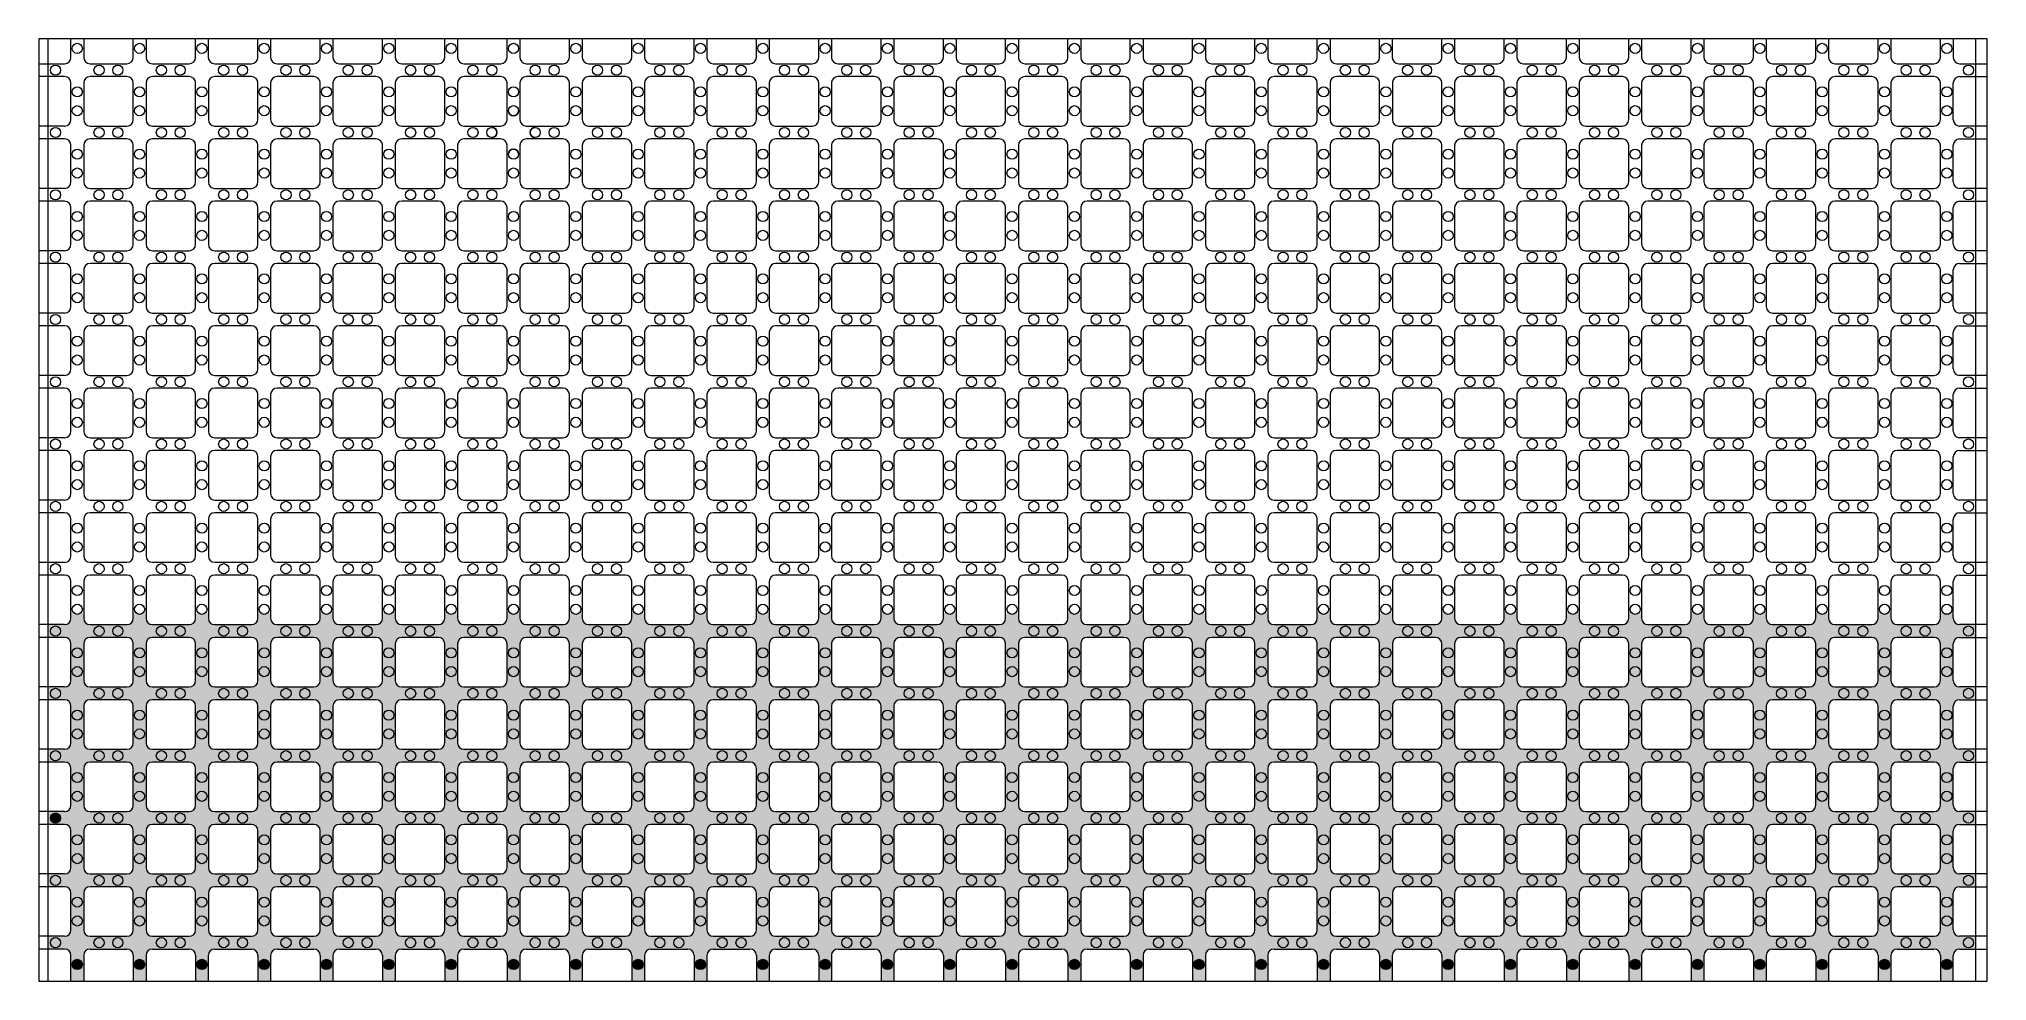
# Model space of a CAD drawing. Header units: inches. Extents: x 0 to 61, y 0 to 29.5.
import ezdxf

# ---------------------------------------------------------------- set-up
doc = ezdxf.new("R2010")
doc.units = ezdxf.units.IN
doc.header["$MEASUREMENT"] = 0

# ---------------------------------------------------------------- blocks, each defined once
blk = doc.blocks.new('*U1')
at = {"color": 7, "lineweight": 0}
for p, q in [((-0.59565, 0.75435), (-0.59565, -0.39565)), ((0.75435, 0.95435), (-0.39565, 0.95435)), ((0.95435, -0.39565), (0.95435, 0.75435)), ((-0.39565, -0.59565), (0.75435, -0.59565))]:
    blk.add_line(p, q, dxfattribs=at)
at = {"color": 2, "lineweight": 0}
for centre in [(-0.79565, 0.47435), (-0.79565, -0.11565), (-0.11565, -0.79565), (0.47435, -0.79565)]:
    blk.add_circle(centre, 0.1587, dxfattribs=at)
at = {"color": 7, "lineweight": 0}
for centre, start, end in [((-0.39565, 0.75435), 90, 180), ((0.75435, 0.75435), 0, 90), ((-0.39565, -0.39565), 180, 270), ((0.75435, -0.39565), 270, 0)]:
    blk.add_arc(centre, 0.2, start, end, dxfattribs=at)
blk = doc.blocks.new('*U2')
at = {"color": 0, "linetype": 'ByBlock', "lineweight": -2, "transparency": 16777216}
for p in [(0, 25.35), (1.95, 25.35), (3.9, 25.35), (5.85, 25.35), (7.8, 25.35), (9.75, 25.35), (11.7, 25.35), (13.65, 25.35), (15.6, 25.35), (17.55, 25.35), (19.5, 25.35), (21.45, 25.35), (23.4, 25.35), (25.35, 25.35), (27.3, 25.35), (29.25, 25.35), (31.2, 25.35), (33.15, 25.35), (35.1, 25.35), (37.05, 25.35), (39, 25.35), (40.95, 25.35), (42.9, 25.35), (44.85, 25.35), (46.8, 25.35), (48.75, 25.35), (50.7, 25.35), (52.65, 25.35), (54.6, 25.35), (56.55, 25.35), (0, 23.4), (1.95, 23.4), (3.9, 23.4), (5.85, 23.4), (7.8, 23.4), (9.75, 23.4), (11.7, 23.4), (13.65, 23.4), (15.6, 23.4), (17.55, 23.4), (19.5, 23.4), (21.45, 23.4), (23.4, 23.4), (25.35, 23.4), (27.3, 23.4), (29.25, 23.4), (31.2, 23.4), (33.15, 23.4), (35.1, 23.4), (37.05, 23.4), (39, 23.4), (40.95, 23.4), (42.9, 23.4), (44.85, 23.4), (46.8, 23.4), (48.75, 23.4), (50.7, 23.4), (52.65, 23.4), (54.6, 23.4), (56.55, 23.4), (0, 21.45), (1.95, 21.45), (3.9, 21.45), (5.85, 21.45), (7.8, 21.45), (9.75, 21.45), (11.7, 21.45), (13.65, 21.45), (15.6, 21.45), (17.55, 21.45), (19.5, 21.45), (21.45, 21.45), (23.4, 21.45), (25.35, 21.45), (27.3, 21.45), (29.25, 21.45), (31.2, 21.45), (33.15, 21.45), (35.1, 21.45), (37.05, 21.45), (39, 21.45), (40.95, 21.45), (42.9, 21.45), (44.85, 21.45), (46.8, 21.45), (48.75, 21.45), (50.7, 21.45), (52.65, 21.45), (54.6, 21.45), (56.55, 21.45), (0, 19.5), (1.95, 19.5), (3.9, 19.5), (5.85, 19.5), (7.8, 19.5), (9.75, 19.5), (11.7, 19.5), (13.65, 19.5), (15.6, 19.5), (17.55, 19.5), (19.5, 19.5), (21.45, 19.5), (23.4, 19.5), (25.35, 19.5), (27.3, 19.5), (29.25, 19.5), (31.2, 19.5), (33.15, 19.5), (35.1, 19.5), (37.05, 19.5), (39, 19.5), (40.95, 19.5), (42.9, 19.5), (44.85, 19.5), (46.8, 19.5), (48.75, 19.5), (50.7, 19.5), (52.65, 19.5), (54.6, 19.5), (56.55, 19.5), (0, 17.55), (1.95, 17.55), (3.9, 17.55), (5.85, 17.55), (7.8, 17.55), (9.75, 17.55), (11.7, 17.55), (13.65, 17.55), (15.6, 17.55), (17.55, 17.55), (19.5, 17.55), (21.45, 17.55), (23.4, 17.55), (25.35, 17.55), (27.3, 17.55), (29.25, 17.55), (31.2, 17.55), (33.15, 17.55), (35.1, 17.55), (37.05, 17.55), (39, 17.55), (40.95, 17.55), (42.9, 17.55), (44.85, 17.55), (46.8, 17.55), (48.75, 17.55), (50.7, 17.55), (52.65, 17.55), (54.6, 17.55), (56.55, 17.55), (0, 15.6), (1.95, 15.6), (3.9, 15.6), (5.85, 15.6), (7.8, 15.6), (9.75, 15.6), (11.7, 15.6), (13.65, 15.6), (15.6, 15.6), (17.55, 15.6), (19.5, 15.6), (21.45, 15.6), (23.4, 15.6), (25.35, 15.6), (27.3, 15.6), (29.25, 15.6), (31.2, 15.6), (33.15, 15.6), (35.1, 15.6), (37.05, 15.6), (39, 15.6), (40.95, 15.6), (42.9, 15.6), (44.85, 15.6), (46.8, 15.6), (48.75, 15.6), (50.7, 15.6), (52.65, 15.6), (54.6, 15.6), (56.55, 15.6), (0, 13.65), (1.95, 13.65), (3.9, 13.65), (5.85, 13.65), (7.8, 13.65), (9.75, 13.65), (11.7, 13.65), (13.65, 13.65), (15.6, 13.65), (17.55, 13.65), (19.5, 13.65), (21.45, 13.65), (23.4, 13.65), (25.35, 13.65), (27.3, 13.65), (29.25, 13.65), (31.2, 13.65), (33.15, 13.65), (35.1, 13.65), (37.05, 13.65), (39, 13.65), (40.95, 13.65), (42.9, 13.65), (44.85, 13.65), (46.8, 13.65), (48.75, 13.65), (50.7, 13.65), (52.65, 13.65), (54.6, 13.65), (56.55, 13.65), (0, 11.7), (1.95, 11.7), (3.9, 11.7), (5.85, 11.7), (7.8, 11.7), (9.75, 11.7), (11.7, 11.7), (13.65, 11.7), (15.6, 11.7), (17.55, 11.7), (19.5, 11.7), (21.45, 11.7), (23.4, 11.7), (25.35, 11.7), (27.3, 11.7), (29.25, 11.7), (31.2, 11.7), (33.15, 11.7), (35.1, 11.7), (37.05, 11.7), (39, 11.7), (40.95, 11.7), (42.9, 11.7), (44.85, 11.7), (46.8, 11.7), (48.75, 11.7), (50.7, 11.7), (52.65, 11.7), (54.6, 11.7), (56.55, 11.7), (0, 9.75), (1.95, 9.75), (3.9, 9.75), (5.85, 9.75), (7.8, 9.75), (9.75, 9.75), (11.7, 9.75), (13.65, 9.75), (15.6, 9.75), (17.55, 9.75), (19.5, 9.75), (21.45, 9.75), (23.4, 9.75), (25.35, 9.75), (27.3, 9.75), (29.25, 9.75), (31.2, 9.75), (33.15, 9.75), (35.1, 9.75), (37.05, 9.75), (39, 9.75), (40.95, 9.75), (42.9, 9.75), (44.85, 9.75), (46.8, 9.75), (48.75, 9.75), (50.7, 9.75), (52.65, 9.75), (54.6, 9.75), (56.55, 9.75), (0, 7.8), (1.95, 7.8), (3.9, 7.8), (5.85, 7.8), (7.8, 7.8), (9.75, 7.8), (11.7, 7.8), (13.65, 7.8), (15.6, 7.8), (17.55, 7.8), (19.5, 7.8), (21.45, 7.8), (23.4, 7.8), (25.35, 7.8), (27.3, 7.8), (29.25, 7.8), (31.2, 7.8), (33.15, 7.8), (35.1, 7.8), (37.05, 7.8), (39, 7.8), (40.95, 7.8), (42.9, 7.8), (44.85, 7.8), (46.8, 7.8), (48.75, 7.8), (50.7, 7.8), (52.65, 7.8), (54.6, 7.8), (56.55, 7.8), (0, 5.85), (1.95, 5.85), (3.9, 5.85), (5.85, 5.85), (7.8, 5.85), (9.75, 5.85), (11.7, 5.85), (13.65, 5.85), (15.6, 5.85), (17.55, 5.85), (19.5, 5.85), (21.45, 5.85), (23.4, 5.85), (25.35, 5.85), (27.3, 5.85), (29.25, 5.85), (31.2, 5.85), (33.15, 5.85), (35.1, 5.85), (37.05, 5.85), (39, 5.85), (40.95, 5.85), (42.9, 5.85), (44.85, 5.85), (46.8, 5.85), (48.75, 5.85), (50.7, 5.85), (52.65, 5.85), (54.6, 5.85), (56.55, 5.85), (0, 3.9), (1.95, 3.9), (3.9, 3.9), (5.85, 3.9), (7.8, 3.9), (9.75, 3.9), (11.7, 3.9), (13.65, 3.9), (15.6, 3.9), (17.55, 3.9), (19.5, 3.9), (21.45, 3.9), (23.4, 3.9), (25.35, 3.9), (27.3, 3.9), (29.25, 3.9), (31.2, 3.9), (33.15, 3.9), (35.1, 3.9), (37.05, 3.9), (39, 3.9), (40.95, 3.9), (42.9, 3.9), (44.85, 3.9), (46.8, 3.9), (48.75, 3.9), (50.7, 3.9), (52.65, 3.9), (54.6, 3.9), (56.55, 3.9), (0, 1.95), (1.95, 1.95), (3.9, 1.95), (5.85, 1.95), (7.8, 1.95), (9.75, 1.95), (11.7, 1.95), (13.65, 1.95), (15.6, 1.95), (17.55, 1.95), (19.5, 1.95), (21.45, 1.95), (23.4, 1.95), (25.35, 1.95), (27.3, 1.95), (29.25, 1.95), (31.2, 1.95), (33.15, 1.95), (35.1, 1.95), (37.05, 1.95), (39, 1.95), (40.95, 1.95), (42.9, 1.95), (44.85, 1.95), (46.8, 1.95), (48.75, 1.95), (50.7, 1.95), (52.65, 1.95), (54.6, 1.95), (56.55, 1.95), (0, 0), (1.95, 0), (3.9, 0), (5.85, 0), (7.8, 0), (9.75, 0), (11.7, 0), (13.65, 0), (15.6, 0), (17.55, 0), (19.5, 0), (21.45, 0), (23.4, 0), (25.35, 0), (27.3, 0), (29.25, 0), (31.2, 0), (33.15, 0), (35.1, 0), (37.05, 0), (39, 0), (40.95, 0), (42.9, 0), (44.85, 0), (46.8, 0), (48.75, 0), (50.7, 0), (52.65, 0), (54.6, 0), (56.55, 0)]:
    blk.add_blockref('*U1', p, dxfattribs=at)
blk = doc.blocks.new('*U3')
at = {"lineweight": 0}
h = blk.add_hatch(color=1, dxfattribs=at)
h.dxf.hatch_style = 1
h.paths.add_polyline_path([(-0.954, 0.02, 1), (-0.637, 0.02, 1)])
at = {"color": 1, "lineweight": 0}
for p, q in [((-0.596, 0.3), (-0.596, -0.5)), ((-0.396, 0.5), (0.754, 0.5)), ((0.954, 0.3), (0.954, -0.5))]:
    blk.add_line(p, q, dxfattribs=at)
at = {"color": 2, "lineweight": 0}
blk.add_circle((-0.796, 0.02), 0.159, dxfattribs=at)
at = {"color": 1, "lineweight": 0}
for centre, start, end in [((-0.396, 0.3), 90, 180), ((0.754, 0.3), 360, 90)]:
    blk.add_arc(centre, 0.2, start, end, dxfattribs=at)
blk = doc.blocks.new('*U4')
at = {"color": 0, "linetype": 'ByBlock', "lineweight": -2, "transparency": 16777216}
for p in [(0, 0), (1.95, 0), (3.9, 0), (5.85, 0), (7.8, 0), (9.75, 0), (11.7, 0), (13.65, 0), (15.6, 0), (17.55, 0), (19.5, 0), (21.45, 0), (23.4, 0), (25.35, 0), (27.3, 0), (29.25, 0), (31.2, 0), (33.15, 0), (35.1, 0), (37.05, 0), (39, 0), (40.95, 0), (42.9, 0), (44.85, 0), (46.8, 0), (48.75, 0), (50.7, 0), (52.65, 0), (54.6, 0), (56.55, 0)]:
    blk.add_blockref('*U3', p, dxfattribs=at)
blk = doc.blocks.new('*U5')
at = {"color": 7, "lineweight": 0}
for p, q in [((0.3, 0.954), (-0.5, 0.954)), ((0.5, -0.396), (0.5, 0.754)), ((0.3, -0.596), (-0.5, -0.596))]:
    blk.add_line(p, q, dxfattribs=at)
at = {"color": 2, "lineweight": 0}
blk.add_circle((0.02, -0.796), 0.159, dxfattribs=at)
at = {"color": 7, "lineweight": 0}
for centre, start, end in [((0.3, 0.754), 0, 90), ((0.3, -0.396), 270, 0)]:
    blk.add_arc(centre, 0.2, start, end, dxfattribs=at)
blk = doc.blocks.new('*U6')
at = {"color": 0, "linetype": 'ByBlock', "lineweight": -2, "transparency": 16777216}
for p in [(0, 25.35), (0, 23.4), (0, 21.45), (0, 19.5), (0, 17.55), (0, 15.6), (0, 13.65), (0, 11.7), (0, 9.75), (0, 7.8), (0, 5.85), (0, 3.9), (0, 1.95), (0, 0)]:
    blk.add_blockref('*U5', p, dxfattribs=at)
blk = doc.blocks.new('*U7')
at = {"color": 7, "lineweight": 0}
for p, q in [((-0.53, -0.396), (-0.53, 0.754)), ((-0.33, 0.954), (0.53, 0.954)), ((0.53, -0.596), (-0.33, -0.596))]:
    blk.add_line(p, q, dxfattribs=at)
at = {"color": 2, "lineweight": 0}
for centre in [(-0.73, 0.474), (-0.73, -0.116), (-0.05, -0.796)]:
    blk.add_circle(centre, 0.159, dxfattribs=at)
at = {"color": 7, "lineweight": 0}
for centre, start, end in [((-0.33, 0.754), 90, 180), ((-0.33, -0.396), 180, 270)]:
    blk.add_arc(centre, 0.2, start, end, dxfattribs=at)
blk = doc.blocks.new('*U8')
at = {"color": 0, "linetype": 'ByBlock', "lineweight": -2, "transparency": 16777216}
for p in [(0, 25.35), (0, 23.4), (0, 21.45), (0, 19.5), (0, 17.55), (0, 15.6), (0, 13.65), (0, 11.7), (0, 9.75), (0, 7.8), (0, 5.85), (0, 3.9), (0, 1.95), (0, 0)]:
    blk.add_blockref('*U7', p, dxfattribs=at)
blk = doc.blocks.new('*U9')
at = {"color": 7, "lineweight": 0}
for p, q in [((-0.596, 0.567), (-0.596, -0.008)), ((0.954, -0.008), (0.954, 0.567)), ((-0.396, -0.208), (0.754, -0.208))]:
    blk.add_line(p, q, dxfattribs=at)
at = {"color": 2, "lineweight": 0}
for centre in [(-0.796, 0.272), (-0.116, -0.408), (0.474, -0.408)]:
    blk.add_circle(centre, 0.159, dxfattribs=at)
at = {"color": 7, "lineweight": 0}
for centre, start, end in [((-0.396, -0.008), 180, 270), ((0.754, -0.008), 270, 360)]:
    blk.add_arc(centre, 0.2, start, end, dxfattribs=at)
blk = doc.blocks.new('*U10')
at = {"color": 0, "linetype": 'ByBlock', "lineweight": -2, "transparency": 16777216}
for p in [(0, 0), (1.95, 0), (3.9, 0), (5.85, 0), (7.8, 0), (9.75, 0), (11.7, 0), (13.65, 0), (15.6, 0), (17.55, 0), (19.5, 0), (21.45, 0), (23.4, 0), (25.35, 0), (27.3, 0), (29.25, 0), (31.2, 0), (33.15, 0), (35.1, 0), (37.05, 0), (39, 0), (40.95, 0), (42.9, 0), (44.85, 0), (46.8, 0), (48.75, 0), (50.7, 0), (52.65, 0), (54.6, 0), (56.55, 0)]:
    blk.add_blockref('*U9', p, dxfattribs=at)
blk = doc.blocks.new('*U11')
at = {"lineweight": 0}
h = blk.add_hatch(color=1, dxfattribs=at)
h.dxf.hatch_style = 1
h.paths.add_polyline_path([(-0.4763, 0.045, 1), (-0.7937, 0.045, 1)])
h.paths.add_polyline_path([(-0.7937, 0.635, 1), (-0.4763, 0.635, 1)])
h.paths.add_polyline_path([(-0.1137, -0.635, 1), (0.2037, -0.635, 1)])
h.paths.add_polyline_path([(0.4763, -0.635, 1), (0.7937, -0.635, 1)])
blk = doc.blocks.new('*U12')
at = {"color": 0, "linetype": 'ByBlock', "lineweight": -2, "transparency": 16777216}
for p in [(0, 7.8), (1.95, 7.8), (3.9, 7.8), (5.85, 7.8), (7.8, 7.8), (9.75, 7.8), (11.7, 7.8), (13.65, 7.8), (15.6, 7.8), (17.55, 7.8), (19.5, 7.8), (21.45, 7.8), (23.4, 7.8), (25.35, 7.8), (27.3, 7.8), (29.25, 7.8), (31.2, 7.8), (33.15, 7.8), (35.1, 7.8), (37.05, 7.8), (39, 7.8), (40.95, 7.8), (42.9, 7.8), (44.85, 7.8), (46.8, 7.8), (48.75, 7.8), (50.7, 7.8), (52.65, 7.8), (54.6, 7.8), (56.55, 7.8), (0, 5.85), (1.95, 5.85), (3.9, 5.85), (5.85, 5.85), (7.8, 5.85), (9.75, 5.85), (11.7, 5.85), (13.65, 5.85), (15.6, 5.85), (17.55, 5.85), (19.5, 5.85), (21.45, 5.85), (23.4, 5.85), (25.35, 5.85), (27.3, 5.85), (29.25, 5.85), (31.2, 5.85), (33.15, 5.85), (35.1, 5.85), (37.05, 5.85), (39, 5.85), (40.95, 5.85), (42.9, 5.85), (44.85, 5.85), (46.8, 5.85), (48.75, 5.85), (50.7, 5.85), (52.65, 5.85), (54.6, 5.85), (56.55, 5.85), (0, 3.9), (1.95, 3.9), (3.9, 3.9), (5.85, 3.9), (7.8, 3.9), (9.75, 3.9), (11.7, 3.9), (13.65, 3.9), (15.6, 3.9), (17.55, 3.9), (19.5, 3.9), (21.45, 3.9), (23.4, 3.9), (25.35, 3.9), (27.3, 3.9), (29.25, 3.9), (31.2, 3.9), (33.15, 3.9), (35.1, 3.9), (37.05, 3.9), (39, 3.9), (40.95, 3.9), (42.9, 3.9), (44.85, 3.9), (46.8, 3.9), (48.75, 3.9), (50.7, 3.9), (52.65, 3.9), (54.6, 3.9), (56.55, 3.9), (0, 1.95), (1.95, 1.95), (3.9, 1.95), (5.85, 1.95), (7.8, 1.95), (9.75, 1.95), (11.7, 1.95), (13.65, 1.95), (15.6, 1.95), (17.55, 1.95), (19.5, 1.95), (21.45, 1.95), (23.4, 1.95), (25.35, 1.95), (27.3, 1.95), (29.25, 1.95), (31.2, 1.95), (33.15, 1.95), (35.1, 1.95), (37.05, 1.95), (39, 1.95), (40.95, 1.95), (42.9, 1.95), (44.85, 1.95), (46.8, 1.95), (48.75, 1.95), (50.7, 1.95), (52.65, 1.95), (54.6, 1.95), (56.55, 1.95), (0, 0), (1.95, 0), (3.9, 0), (5.85, 0), (7.8, 0), (9.75, 0), (11.7, 0), (13.65, 0), (15.6, 0), (17.55, 0), (19.5, 0), (21.45, 0), (23.4, 0), (25.35, 0), (27.3, 0), (29.25, 0), (31.2, 0), (33.15, 0), (35.1, 0), (37.05, 0), (39, 0), (40.95, 0), (42.9, 0), (44.85, 0), (46.8, 0), (48.75, 0), (50.7, 0), (52.65, 0), (54.6, 0), (56.55, 0)]:
    blk.add_blockref('*U11', p, dxfattribs=at)

msp = doc.modelspace()

# ---------------------------------------------------------------- hatches: boundary and pattern name
at = {"lineweight": 0}
h = msp.add_hatch(color=1, dxfattribs=at)
h.dxf.hatch_style = 1
h.paths.add_polyline_path([(8.025, 7.25), (7.45, 7.25, -0.414214), (7.25, 7.45), (7.25, 8.6, -0.414214), (7.45, 8.8), (8.025, 8.8), (8.025, 9.2), (7.45, 9.2, -0.414214), (7.25, 9.4), (7.25, 10.55, -0.414214), (7.45, 10.75), (8.025, 10.75), (8.025, 11.15), (7.45, 11.15, -0.414214), (7.25, 11.35), (7.25, 11.43), (6.85, 11.43), (6.85, 11.35, -0.414214), (6.65, 11.15), (5.5, 11.15, -0.414214), (5.3, 11.35), (5.3, 11.43), (4.9, 11.43), (4.9, 11.35, -0.414214), (4.7, 11.15), (3.55, 11.15, -0.414214), (3.35, 11.35), (3.35, 11.43), (2.95, 11.43), (2.95, 11.35, -0.414214), (2.75, 11.15), (1.6, 11.15, -0.414214), (1.4, 11.35), (1.4, 11.43), (1, 11.43), (1, 11.35, -0.414214), (0.8, 11.15), (0.291, 11.15), (0.291, 10.75), (0.8, 10.75, -0.414214), (1, 10.55), (1, 9.4, -0.414214), (0.8, 9.2), (0.291, 9.2), (0.291, 8.8), (0.8, 8.8, -0.414214), (1, 8.6), (1, 7.45, -0.414214), (0.8, 7.25), (0.291, 7.25), (0.291, 6.85), (0.8, 6.85, -0.414214), (1, 6.65), (1, 5.5, -0.414214), (0.8, 5.3), (0.291, 5.3), (0.291, 4.9), (0.8, 4.9, -0.414214), (1, 4.7), (1, 3.55, -0.414214), (0.8, 3.35), (0.291, 3.35), (0.291, 2.95), (0.8, 2.95, -0.414214), (1, 2.75), (1, 1.6, -0.414214), (0.8, 1.4), (0.291, 1.4), (0.291, 1), (0.8, 1, -0.414214), (1, 0.8), (1, 0), (1.4, 0), (1.4, 0.8, -0.414214), (1.6, 1), (2.75, 1, -0.414214), (2.95, 0.8), (2.95, 0), (3.35, 0), (3.35, 0.8, -0.414214), (3.55, 1), (4.7, 1, -0.414214), (4.9, 0.8), (4.9, 0), (5.3, 0), (5.3, 0.8, -0.414214), (5.5, 1), (6.65, 1, -0.414214), (6.85, 0.8), (6.85, 0), (7.25, 0), (7.25, 0.8, -0.414214), (7.45, 1), (8.025, 1), (8.025, 1.4), (7.45, 1.4, -0.414214), (7.25, 1.6), (7.25, 2.75, -0.414214), (7.45, 2.95), (8.025, 2.95), (8.025, 3.35), (7.45, 3.35, -0.414214), (7.25, 3.55), (7.25, 4.7, -0.414214), (7.45, 4.9), (8.025, 4.9), (8.025, 5.3), (7.45, 5.3, -0.414214), (7.25, 5.5), (7.25, 6.65, -0.414214), (7.45, 6.85), (8.025, 6.85)])
h.paths.add_polyline_path([(5.5, 6.85), (6.65, 6.85, -0.414214), (6.85, 6.65), (6.85, 5.5, -0.414214), (6.65, 5.3), (5.5, 5.3, -0.414214), (5.3, 5.5), (5.3, 6.65, -0.414214)], flags=16)
h.paths.add_polyline_path([(4.9, 6.65), (4.9, 5.5, -0.414214), (4.7, 5.3), (3.55, 5.3, -0.414214), (3.35, 5.5), (3.35, 6.65, -0.414214), (3.55, 6.85), (4.7, 6.85, -0.414214)], flags=16)
h.paths.add_polyline_path([(5.3, 7.45), (5.3, 8.6, -0.414214), (5.5, 8.8), (6.65, 8.8, -0.414214), (6.85, 8.6), (6.85, 7.45, -0.414214), (6.65, 7.25), (5.5, 7.25, -0.414214)], flags=16)
h.paths.add_polyline_path([(4.7, 7.25), (3.55, 7.25, -0.414214), (3.35, 7.45), (3.35, 8.6, -0.414214), (3.55, 8.8), (4.7, 8.8, -0.414214), (4.9, 8.6), (4.9, 7.45, -0.414214)], flags=16)
h.paths.add_polyline_path([(5.259, 6.37, -1), (4.941, 6.37, -1)], flags=16)
h.paths.add_polyline_path([(5.939, 7.05, -1), (5.621, 7.05, -1)], flags=16)
h.paths.add_polyline_path([(4.261, 7.05, -1), (4.579, 7.05, -1)], flags=16)
h.paths.add_polyline_path([(4.941, 7.73, -1), (5.259, 7.73, -1)], flags=16)
h.paths.add_polyline_path([(5.259, 5.78, -1), (4.941, 5.78, -1)], flags=16)
h.paths.add_polyline_path([(6.529, 7.05, -1), (6.211, 7.05, -1)], flags=16)
h.paths.add_polyline_path([(3.671, 7.05, -1), (3.989, 7.05, -1)], flags=16)
h.paths.add_polyline_path([(4.941, 8.32, -1), (5.259, 8.32, -1)], flags=16)
h.paths.add_polyline_path([(5.939, 5.1, -1), (5.621, 5.1, -1)], flags=16)
h.paths.add_polyline_path([(4.579, 5.1, -1), (4.261, 5.1, -1)], flags=16)
h.paths.add_polyline_path([(7.209, 6.37, -1), (6.891, 6.37, -1)], flags=16)
h.paths.add_polyline_path([(6.891, 7.73, -1), (7.209, 7.73, -1)], flags=16)
h.paths.add_polyline_path([(3.309, 6.37, -1), (2.991, 6.37, -1)], flags=16)
h.paths.add_polyline_path([(2.991, 7.73, -1), (3.309, 7.73, -1)], flags=16)
h.paths.add_polyline_path([(5.621, 9, -1), (5.939, 9, -1)], flags=16)
h.paths.add_polyline_path([(4.261, 9, -1), (4.579, 9, -1)], flags=16)
h.paths.add_polyline_path([(6.529, 5.1, -1), (6.211, 5.1, -1)], flags=16)
h.paths.add_polyline_path([(7.209, 5.78, -1), (6.891, 5.78, -1)], flags=16)
h.paths.add_polyline_path([(5.5, 4.9), (6.65, 4.9, -0.414214), (6.85, 4.7), (6.85, 3.55, -0.414214), (6.65, 3.35), (5.5, 3.35, -0.414214), (5.3, 3.55), (5.3, 4.7, -0.414214)], flags=16)
h.paths.add_polyline_path([(3.989, 5.1, -1), (3.671, 5.1, -1)], flags=16)
h.paths.add_polyline_path([(4.9, 4.7), (4.9, 3.55, -0.414214), (4.7, 3.35), (3.55, 3.35, -0.414214), (3.35, 3.55), (3.35, 4.7, -0.414214), (3.55, 4.9), (4.7, 4.9, -0.414214)], flags=16)
h.paths.add_polyline_path([(3.309, 5.78, -1), (2.991, 5.78, -1)], flags=16)
h.paths.add_polyline_path([(6.891, 8.32, -1), (7.209, 8.32, -1)], flags=16)
h.paths.add_polyline_path([(2.95, 6.65), (2.95, 5.5, -0.414214), (2.75, 5.3), (1.6, 5.3, -0.414214), (1.4, 5.5), (1.4, 6.65, -0.414214), (1.6, 6.85), (2.75, 6.85, -0.414214)], flags=16)
h.paths.add_polyline_path([(6.211, 9, -1), (6.529, 9, -1)], flags=16)
h.paths.add_polyline_path([(2.75, 7.25), (1.6, 7.25, -0.414214), (1.4, 7.45), (1.4, 8.6, -0.414214), (1.6, 8.8), (2.75, 8.8, -0.414214), (2.95, 8.6), (2.95, 7.45, -0.414214)], flags=16)
h.paths.add_polyline_path([(2.991, 8.32, -1), (3.309, 8.32, -1)], flags=16)
h.paths.add_polyline_path([(3.671, 9, -1), (3.989, 9, -1)], flags=16)
h.paths.add_polyline_path([(5.3, 9.4), (5.3, 10.55, -0.414214), (5.5, 10.75), (6.65, 10.75, -0.414214), (6.85, 10.55), (6.85, 9.4, -0.414214), (6.65, 9.2), (5.5, 9.2, -0.414214)], flags=16)
h.paths.add_polyline_path([(4.7, 9.2), (3.55, 9.2, -0.414214), (3.35, 9.4), (3.35, 10.55, -0.414214), (3.55, 10.75), (4.7, 10.75, -0.414214), (4.9, 10.55), (4.9, 9.4, -0.414214)], flags=16)
h.paths.add_polyline_path([(5.259, 4.42, -1), (4.941, 4.42, -1)], flags=16)
h.paths.add_polyline_path([(7.889, 7.05, -1), (7.571, 7.05, -1)], flags=16)
h.paths.add_polyline_path([(2.311, 7.05, -1), (2.629, 7.05, -1)], flags=16)
h.paths.add_polyline_path([(4.941, 9.68, -1), (5.259, 9.68, -1)], flags=16)
h.paths.add_polyline_path([(5.259, 3.83, -1), (4.941, 3.83, -1)], flags=16)
h.paths.add_polyline_path([(7.209, 4.42, -1), (6.891, 4.42, -1)], flags=16)
h.paths.add_polyline_path([(7.889, 5.1, -1), (7.571, 5.1, -1)], flags=16)
h.paths.add_polyline_path([(1.721, 7.05, -1), (2.039, 7.05, -1)], flags=16)
h.paths.add_polyline_path([(3.309, 4.42, -1), (2.991, 4.42, -1)], flags=16)
h.paths.add_polyline_path([(2.629, 5.1, -1), (2.311, 5.1, -1)], flags=16)
h.paths.add_polyline_path([(2.95, 4.7), (2.95, 3.55, -0.414214), (2.75, 3.35), (1.6, 3.35, -0.414214), (1.4, 3.55), (1.4, 4.7, -0.414214), (1.6, 4.9), (2.75, 4.9, -0.414214)], flags=16)
h.paths.add_polyline_path([(4.941, 10.27, -1), (5.259, 10.27, -1)], flags=16)
h.paths.add_polyline_path([(7.571, 9, -1), (7.889, 9, -1)], flags=16)
h.paths.add_polyline_path([(6.891, 9.68, -1), (7.209, 9.68, -1)], flags=16)
h.paths.add_polyline_path([(2.311, 9, -1), (2.629, 9, -1)], flags=16)
h.paths.add_polyline_path([(2.991, 9.68, -1), (3.309, 9.68, -1)], flags=16)
h.paths.add_polyline_path([(2.75, 9.2), (1.6, 9.2, -0.414214), (1.4, 9.4), (1.4, 10.55, -0.414214), (1.6, 10.75), (2.75, 10.75, -0.414214), (2.95, 10.55), (2.95, 9.4, -0.414214)], flags=16)
h.paths.add_polyline_path([(7.209, 3.83, -1), (6.891, 3.83, -1)], flags=16)
h.paths.add_polyline_path([(3.309, 3.83, -1), (2.991, 3.83, -1)], flags=16)
h.paths.add_polyline_path([(2.039, 5.1, -1), (1.721, 5.1, -1)], flags=16)
h.paths.add_polyline_path([(6.891, 10.27, -1), (7.209, 10.27, -1)], flags=16)
h.paths.add_polyline_path([(1.721, 9, -1), (2.039, 9, -1)], flags=16)
h.paths.add_polyline_path([(2.991, 10.27, -1), (3.309, 10.27, -1)], flags=16)
h.paths.add_polyline_path([(5.939, 3.15, -1), (5.621, 3.15, -1)], flags=16)
h.paths.add_polyline_path([(4.579, 3.15, -1), (4.261, 3.15, -1)], flags=16)
h.paths.add_polyline_path([(1.359, 6.37, -1), (1.041, 6.37, -1)], flags=16)
h.paths.add_polyline_path([(1.041, 7.73, -1), (1.359, 7.73, -1)], flags=16)
h.paths.add_polyline_path([(5.621, 10.95, -1), (5.939, 10.95, -1)], flags=16)
h.paths.add_polyline_path([(4.261, 10.95, -1), (4.579, 10.95, -1)], flags=16)
h.paths.add_polyline_path([(6.529, 3.15, -1), (6.211, 3.15, -1)], flags=16)
h.paths.add_polyline_path([(3.989, 3.15, -1), (3.671, 3.15, -1)], flags=16)
h.paths.add_polyline_path([(1.359, 5.78, -1), (1.041, 5.78, -1)], flags=16)
h.paths.add_polyline_path([(1.041, 8.32, -1), (1.359, 8.32, -1)], flags=16)
h.paths.add_polyline_path([(6.211, 10.95, -1), (6.529, 10.95, -1)], flags=16)
h.paths.add_polyline_path([(3.671, 10.95, -1), (3.989, 10.95, -1)], flags=16)
h.paths.add_polyline_path([(5.5, 2.95), (6.65, 2.95, -0.414214), (6.85, 2.75), (6.85, 1.6, -0.414214), (6.65, 1.4), (5.5, 1.4, -0.414214), (5.3, 1.6), (5.3, 2.75, -0.414214)], flags=16)
h.paths.add_polyline_path([(4.9, 2.75), (4.9, 1.6, -0.414214), (4.7, 1.4), (3.55, 1.4, -0.414214), (3.35, 1.6), (3.35, 2.75, -0.414214), (3.55, 2.95), (4.7, 2.95, -0.414214)], flags=16)
h.paths.add_polyline_path([(5.259, 2.47, -1), (4.941, 2.47, -1)], flags=16)
h.paths.add_polyline_path([(0.361, 7.05, -1), (0.679, 7.05, -1)], flags=16)
h.paths.add_polyline_path([(7.889, 3.15, -1), (7.571, 3.15, -1)], flags=16)
h.paths.add_polyline_path([(2.629, 3.15, -1), (2.311, 3.15, -1)], flags=16)
h.paths.add_polyline_path([(1.359, 4.42, -1), (1.041, 4.42, -1)], flags=16)
h.paths.add_polyline_path([(7.571, 10.95, -1), (7.889, 10.95, -1)], flags=16)
h.paths.add_polyline_path([(1.041, 9.68, -1), (1.359, 9.68, -1)], flags=16)
h.paths.add_polyline_path([(2.311, 10.95, -1), (2.629, 10.95, -1)], flags=16)
h.paths.add_polyline_path([(2.95, 2.75), (2.95, 1.6, -0.414214), (2.75, 1.4), (1.6, 1.4, -0.414214), (1.4, 1.6), (1.4, 2.75, -0.414214), (1.6, 2.95), (2.75, 2.95, -0.414214)], flags=16)
h.paths.add_polyline_path([(7.209, 2.47, -1), (6.891, 2.47, -1)], flags=16)
h.paths.add_polyline_path([(3.309, 2.47, -1), (2.991, 2.47, -1)], flags=16)
h.paths.add_polyline_path([(0.679, 5.1, -1), (0.361, 5.1, -1)], flags=16)
h.paths.add_polyline_path([(0.361, 9, -1), (0.679, 9, -1)], flags=16)
h.paths.add_polyline_path([(2.039, 3.15, -1), (1.721, 3.15, -1)], flags=16)
h.paths.add_polyline_path([(1.359, 3.83, -1), (1.041, 3.83, -1)], flags=16)
h.paths.add_polyline_path([(1.041, 10.27, -1), (1.359, 10.27, -1)], flags=16)
h.paths.add_polyline_path([(1.721, 10.95, -1), (2.039, 10.95, -1)], flags=16)
h.paths.add_polyline_path([(5.259, 1.88, -1), (4.941, 1.88, -1)], flags=16)
h.paths.add_polyline_path([(7.209, 1.88, -1), (6.891, 1.88, -1)], flags=16)
h.paths.add_polyline_path([(3.309, 1.88, -1), (2.991, 1.88, -1)], flags=16)
h.paths.add_polyline_path([(5.939, 1.2, -1), (5.621, 1.2, -1)], flags=16)
h.paths.add_polyline_path([(4.579, 1.2, -1), (4.261, 1.2, -1)], flags=16)
h.paths.add_polyline_path([(6.529, 1.2, -1), (6.211, 1.2, -1)], flags=16)
h.paths.add_polyline_path([(3.989, 1.2, -1), (3.671, 1.2, -1)], flags=16)
h.paths.add_polyline_path([(1.359, 2.47, -1), (1.041, 2.47, -1)], flags=16)
h.paths.add_polyline_path([(0.679, 3.15, -1), (0.361, 3.15, -1)], flags=16)
h.paths.add_polyline_path([(0.361, 10.95, -1), (0.679, 10.95, -1)], flags=16)
h.paths.add_polyline_path([(7.889, 1.2, -1), (7.571, 1.2, -1)], flags=16)
h.paths.add_polyline_path([(2.629, 1.2, -1), (2.311, 1.2, -1)], flags=16)
h.paths.add_polyline_path([(1.359, 1.88, -1), (1.041, 1.88, -1)], flags=16)
h.paths.add_polyline_path([(5.259, 0.52, -1), (4.941, 0.52, -1)], flags=16)
h.paths.add_polyline_path([(2.039, 1.2, -1), (1.721, 1.2, -1)], flags=16)
h.paths.add_polyline_path([(7.209, 0.52, -1), (6.891, 0.52, -1)], flags=16)
h.paths.add_polyline_path([(3.309, 0.52, -1), (2.991, 0.52, -1)], flags=16)
h.paths.add_polyline_path([(0.679, 1.2, -1), (0.361, 1.2, -1)], flags=16)
h.paths.add_polyline_path([(1.359, 0.52, -1), (1.041, 0.52, -1)], flags=16)
h = msp.add_hatch(color=1, dxfattribs=at)
h.dxf.hatch_style = 1
h.paths.add_polyline_path([(0.361, 10.95, 1), (0.679, 10.95, 1)])
h.paths.add_polyline_path([(0.679, 9, 1), (0.361, 9, 1)])
h.paths.add_polyline_path([(0.679, 7.05, 1), (0.361, 7.05, 1)])
h.paths.add_polyline_path([(0.361, 1.2, 1), (0.679, 1.2, 1)])
h.paths.add_polyline_path([(0.361, 3.15, 1), (0.679, 3.15, 1)])
h = msp.add_hatch(color=1, dxfattribs=at)
h.dxf.hatch_style = 1
h.paths.add_polyline_path([(1.4, 11.5), (1.291, 11.5, -0.315295), (1.109, 11.5), (1, 11.5), (1, 11.43), (1.4, 11.43)])
h.paths.add_polyline_path([(3.059, 11.5), (2.95, 11.5), (2.95, 11.43), (3.35, 11.43), (3.35, 11.5), (3.241, 11.5, -0.315295)])
h.paths.add_polyline_path([(1.291, 11.5), (1.109, 11.5, 0.315295)], flags=17)
h.paths.add_polyline_path([(3.241, 11.5), (3.059, 11.5, 0.315295)], flags=17)
h.paths.add_polyline_path([(5.009, 11.5), (4.9, 11.5), (4.9, 11.43), (5.3, 11.43), (5.3, 11.5), (5.191, 11.5, -0.315295)])
h.paths.add_polyline_path([(5.191, 11.5), (5.009, 11.5, 0.315295)], flags=17)
h.paths.add_polyline_path([(7.25, 11.5), (7.141, 11.5, -0.315295), (6.959, 11.5), (6.85, 11.5), (6.85, 11.43), (7.25, 11.43)])
h.paths.add_polyline_path([(7.141, 11.5), (6.959, 11.5, 0.315295)], flags=17)
h.paths.add_polyline_path([(1.721, 10.95, 1), (2.039, 10.95, 1)])
h.paths.add_polyline_path([(2.629, 10.95, 1), (2.311, 10.95, 1)])
h.paths.add_polyline_path([(3.989, 10.95, 1), (3.671, 10.95, 1)])
h.paths.add_polyline_path([(4.579, 10.95, 1), (4.261, 10.95, 1)])
h.paths.add_polyline_path([(5.939, 10.95, 1), (5.621, 10.95, 1)])
h.paths.add_polyline_path([(6.529, 10.95, 1), (6.211, 10.95, 1)])
h.paths.add_polyline_path([(7.889, 10.95, 1), (7.571, 10.95, 1)])
h.paths.add_polyline_path([(8.161, 10.95, 1), (8.479, 10.95, 1)])
h.paths.add_polyline_path([(9.521, 10.95, 1), (9.839, 10.95, 1)])
h.paths.add_polyline_path([(10.429, 10.95, 1), (10.111, 10.95, 1)])
h.paths.add_polyline_path([(9.2, 11.5), (9.091, 11.5, -0.315295), (8.909, 11.5), (8.8, 11.5), (8.8, 11.43), (9.2, 11.43)])
h.paths.add_polyline_path([(9.091, 11.5), (8.909, 11.5, 0.315295)], flags=17)
h.paths.add_polyline_path([(11.15, 11.5), (11.041, 11.5, -0.315295), (10.859, 11.5), (10.75, 11.5), (10.75, 11.43), (11.15, 11.43)])
h.paths.add_polyline_path([(11.041, 11.5), (10.859, 11.5, 0.315295)], flags=17)
h.paths.add_polyline_path([(11.471, 10.95, 1), (11.789, 10.95, 1)])
h.paths.add_polyline_path([(12.061, 10.95, 1), (12.379, 10.95, 1)])
h.paths.add_polyline_path([(12.809, 11.5), (12.7, 11.5), (12.7, 11.43), (13.1, 11.43), (13.1, 11.5), (12.991, 11.5, -0.315295)])
h.paths.add_polyline_path([(12.991, 11.5), (12.809, 11.5, 0.315295)], flags=17)
h.paths.add_polyline_path([(15.05, 11.5), (14.941, 11.5, -0.315295), (14.759, 11.5), (14.65, 11.5), (14.65, 11.43), (15.05, 11.43)])
h.paths.add_polyline_path([(14.941, 11.5), (14.759, 11.5, 0.315295)], flags=17)
h.paths.add_polyline_path([(14.011, 10.95, 1), (14.329, 10.95, 1)])
h.paths.add_polyline_path([(13.421, 10.95, 1), (13.739, 10.95, 1)])
h.paths.add_polyline_path([(15.371, 10.95, 1), (15.689, 10.95, 1)])
h.paths.add_polyline_path([(15.961, 10.95, 1), (16.279, 10.95, 1)])
h.paths.add_polyline_path([(17, 11.5), (16.891, 11.5, -0.315295), (16.709, 11.5), (16.6, 11.5), (16.6, 11.43), (17, 11.43)])
h.paths.add_polyline_path([(16.891, 11.5), (16.709, 11.5, 0.315295)], flags=17)
h.paths.add_polyline_path([(17.321, 10.95, 1), (17.639, 10.95, 1)])
h.paths.add_polyline_path([(17.911, 10.95, 1), (18.229, 10.95, 1)])
h.paths.add_polyline_path([(18.95, 11.5), (18.841, 11.5, -0.315295), (18.659, 11.5), (18.55, 11.5), (18.55, 11.43), (18.95, 11.43)])
h.paths.add_polyline_path([(18.841, 11.5), (18.659, 11.5, 0.315295)])
h.paths.add_polyline_path([(19.271, 10.95, 1), (19.589, 10.95, 1)])
h.paths.add_polyline_path([(19.861, 10.95, 1), (20.179, 10.95, 1)])
h.paths.add_polyline_path([(20.9, 11.5), (20.791, 11.5, -0.315295), (20.609, 11.5), (20.5, 11.5), (20.5, 11.43), (20.9, 11.43)])
h.paths.add_polyline_path([(20.791, 11.5), (20.609, 11.5, 0.315295)], flags=17)
h.paths.add_polyline_path([(21.221, 10.95, 1), (21.539, 10.95, 1)])
h.paths.add_polyline_path([(21.811, 10.95, 1), (22.129, 10.95, 1)])
h.paths.add_polyline_path([(22.85, 11.5), (22.741, 11.5, -0.315295), (22.559, 11.5), (22.45, 11.5), (22.45, 11.43), (22.85, 11.43)])
h.paths.add_polyline_path([(22.741, 11.5), (22.559, 11.5, 0.315295)], flags=17)
h.paths.add_polyline_path([(23.489, 10.95, 1), (23.171, 10.95, 1)])
h.paths.add_polyline_path([(23.761, 10.95, 1), (24.079, 10.95, 1)])
h.paths.add_polyline_path([(24.8, 11.5), (24.691, 11.5, -0.315295), (24.509, 11.5), (24.4, 11.5), (24.4, 11.43), (24.8, 11.43)])
h.paths.add_polyline_path([(24.691, 11.5), (24.509, 11.5, 0.315295)], flags=17)
h.paths.add_polyline_path([(25.121, 10.95, 1), (25.439, 10.95, 1)])
h.paths.add_polyline_path([(25.711, 10.95, 1), (26.029, 10.95, 1)])
h.paths.add_polyline_path([(26.75, 11.5), (26.641, 11.5, -0.315295), (26.459, 11.5), (26.35, 11.5), (26.35, 11.43), (26.75, 11.43)])
h.paths.add_polyline_path([(26.641, 11.5), (26.459, 11.5, 0.315295)], flags=17)
h.paths.add_polyline_path([(27.071, 10.95, 1), (27.389, 10.95, 1)])
h.paths.add_polyline_path([(27.661, 10.95, 1), (27.979, 10.95, 1)])
h.paths.add_polyline_path([(29.021, 10.95, 1), (29.339, 10.95, 1)])
h.paths.add_polyline_path([(29.611, 10.95, 1), (29.929, 10.95, 1)])
h.paths.add_polyline_path([(28.7, 11.5), (28.591, 11.5, -0.315295), (28.409, 11.5), (28.3, 11.5), (28.3, 11.43), (28.7, 11.43)])
h.paths.add_polyline_path([(28.591, 11.5), (28.409, 11.5, 0.315295)], flags=17)
h.paths.add_polyline_path([(30.65, 11.5), (30.541, 11.5, -0.315295), (30.359, 11.5), (30.25, 11.5), (30.25, 11.43), (30.65, 11.43)])
h.paths.add_polyline_path([(30.541, 11.5), (30.359, 11.5, 0.315295)], flags=17)
h.paths.add_polyline_path([(30.971, 10.95, 1), (31.289, 10.95, 1)])
h.paths.add_polyline_path([(31.561, 10.95, 1), (31.879, 10.95, 1)])
h.paths.add_polyline_path([(32.6, 11.5), (32.491, 11.5, -0.315295), (32.309, 11.5), (32.2, 11.5), (32.2, 11.43), (32.6, 11.43)])
h.paths.add_polyline_path([(32.491, 11.5), (32.309, 11.5, 0.315295)], flags=17)
h.paths.add_polyline_path([(32.921, 10.95, 1), (33.239, 10.95, 1)])
h.paths.add_polyline_path([(33.511, 10.95, 1), (33.829, 10.95, 1)])
h.paths.add_polyline_path([(34.55, 11.5), (34.441, 11.5, -0.315295), (34.259, 11.5), (34.15, 11.5), (34.15, 11.43), (34.55, 11.43)])
h.paths.add_polyline_path([(34.441, 11.5), (34.259, 11.5, 0.315295)], flags=17)
h.paths.add_polyline_path([(34.871, 10.95, 1), (35.189, 10.95, 1)])
h.paths.add_polyline_path([(35.461, 10.95, 1), (35.779, 10.95, 1)])
h.paths.add_polyline_path([(37.139, 10.95, 1), (36.821, 10.95, 1)])
h.paths.add_polyline_path([(36.5, 11.5), (36.391, 11.5, -0.315295), (36.209, 11.5), (36.1, 11.5), (36.1, 11.43), (36.5, 11.43)])
h.paths.add_polyline_path([(36.391, 11.5), (36.209, 11.5, 0.315295)], flags=17)
h = msp.add_hatch(color=1, dxfattribs=at)
h.dxf.hatch_style = 1
h.paths.add_polyline_path([(17.775, 9.2), (17.2, 9.2, -0.414214), (17, 9.4), (17, 10.55, -0.414214), (17.2, 10.75), (17.775, 10.75), (17.775, 11.15), (17.2, 11.15, -0.414214), (17, 11.35), (17, 11.43), (16.6, 11.43), (16.6, 11.35, -0.414214), (16.4, 11.15), (15.25, 11.15, -0.414214), (15.05, 11.35), (15.05, 11.43), (14.65, 11.43), (14.65, 11.35, -0.414214), (14.45, 11.15), (13.3, 11.15, -0.414214), (13.1, 11.35), (13.1, 11.43), (12.7, 11.43), (12.7, 11.35, -0.414214), (12.5, 11.15), (11.35, 11.15, -0.414214), (11.15, 11.35), (11.15, 11.43), (10.75, 11.43), (10.75, 11.35, -0.414214), (10.55, 11.15), (9.4, 11.15, -0.414214), (9.2, 11.35), (9.2, 11.43), (8.8, 11.43), (8.8, 11.35, -0.414214), (8.6, 11.15), (8.025, 11.15), (8.025, 10.75), (8.6, 10.75, -0.414214), (8.8, 10.55), (8.8, 9.4, -0.414214), (8.6, 9.2), (8.025, 9.2), (8.025, 8.8), (8.6, 8.8, -0.414214), (8.8, 8.6), (8.8, 7.45, -0.414214), (8.6, 7.25), (8.025, 7.25), (8.025, 6.85), (8.6, 6.85, -0.414214), (8.8, 6.65), (8.8, 5.5, -0.414214), (8.6, 5.3), (8.025, 5.3), (8.025, 4.9), (8.6, 4.9, -0.414214), (8.8, 4.7), (8.8, 3.55, -0.414214), (8.6, 3.35), (8.025, 3.35), (8.025, 2.95), (8.6, 2.95, -0.414214), (8.8, 2.75), (8.8, 1.6, -0.414214), (8.6, 1.4), (8.025, 1.4), (8.025, 1), (8.6, 1, -0.414214), (8.8, 0.8), (8.8, 0), (9.2, 0), (9.2, 0.8, -0.414214), (9.4, 1), (10.55, 1, -0.414214), (10.75, 0.8), (10.75, 0), (11.15, 0), (11.15, 0.8, -0.414214), (11.35, 1), (12.5, 1, -0.414214), (12.7, 0.8), (12.7, 0), (13.1, 0), (13.1, 0.8, -0.414214), (13.3, 1), (14.45, 1, -0.414214), (14.65, 0.8), (14.65, 0), (15.05, 0), (15.05, 0.8, -0.414214), (15.25, 1), (16.4, 1, -0.414214), (16.6, 0.8), (16.6, 0), (17, 0), (17, 0.8, -0.414214), (17.2, 1), (17.775, 1), (17.775, 1.4), (17.2, 1.4, -0.414214), (17, 1.6), (17, 2.75, -0.414214), (17.2, 2.95), (17.775, 2.95), (17.775, 3.35), (17.2, 3.35, -0.414214), (17, 3.55), (17, 4.7, -0.414214), (17.2, 4.9), (17.775, 4.9), (17.775, 5.3), (17.2, 5.3, -0.414214), (17, 5.5), (17, 6.65, -0.414214), (17.2, 6.85), (17.775, 6.85), (17.775, 7.25), (17.2, 7.25, -0.414214), (17, 7.45), (17, 8.6, -0.414214), (17.2, 8.8), (17.775, 8.8)])
h.paths.add_polyline_path([(9.2, 9.4), (9.2, 10.55, -0.414214), (9.4, 10.75), (10.55, 10.75, -0.414214), (10.75, 10.55), (10.75, 9.4, -0.414214), (10.55, 9.2), (9.4, 9.2, -0.414214)], flags=16)
h.paths.add_polyline_path([(9.4, 8.8), (10.55, 8.8, -0.414214), (10.75, 8.6), (10.75, 7.45, -0.414214), (10.55, 7.25), (9.4, 7.25, -0.414214), (9.2, 7.45), (9.2, 8.6, -0.414214)], flags=16)
h.paths.add_polyline_path([(8.841, 9.68, -1), (9.159, 9.68, -1)], flags=16)
h.paths.add_polyline_path([(9.839, 9, -1), (9.521, 9, -1)], flags=16)
h.paths.add_polyline_path([(8.161, 9, -1), (8.479, 9, -1)], flags=16)
h.paths.add_polyline_path([(9.159, 8.32, -1), (8.841, 8.32, -1)], flags=16)
h.paths.add_polyline_path([(8.841, 10.27, -1), (9.159, 10.27, -1)], flags=16)
h.paths.add_polyline_path([(10.429, 9, -1), (10.111, 9, -1)], flags=16)
h.paths.add_polyline_path([(9.159, 7.73, -1), (8.841, 7.73, -1)], flags=16)
h.paths.add_polyline_path([(9.521, 10.95, -1), (9.839, 10.95, -1)], flags=16)
h.paths.add_polyline_path([(10.791, 9.68, -1), (11.109, 9.68, -1)], flags=16)
h.paths.add_polyline_path([(8.161, 10.95, -1), (8.479, 10.95, -1)], flags=16)
h.paths.add_polyline_path([(11.109, 8.32, -1), (10.791, 8.32, -1)], flags=16)
h.paths.add_polyline_path([(9.839, 7.05, -1), (9.521, 7.05, -1)], flags=16)
h.paths.add_polyline_path([(8.479, 7.05, -1), (8.161, 7.05, -1)], flags=16)
h.paths.add_polyline_path([(10.111, 10.95, -1), (10.429, 10.95, -1)], flags=16)
h.paths.add_polyline_path([(10.791, 10.27, -1), (11.109, 10.27, -1)], flags=16)
h.paths.add_polyline_path([(11.15, 9.4), (11.15, 10.55, -0.414214), (11.35, 10.75), (12.5, 10.75, -0.414214), (12.7, 10.55), (12.7, 9.4, -0.414214), (12.5, 9.2), (11.35, 9.2, -0.414214)], flags=16)
h.paths.add_polyline_path([(11.35, 8.8), (12.5, 8.8, -0.414214), (12.7, 8.6), (12.7, 7.45, -0.414214), (12.5, 7.25), (11.35, 7.25, -0.414214), (11.15, 7.45), (11.15, 8.6, -0.414214)], flags=16)
h.paths.add_polyline_path([(11.109, 7.73, -1), (10.791, 7.73, -1)], flags=16)
h.paths.add_polyline_path([(10.429, 7.05, -1), (10.111, 7.05, -1)], flags=16)
h.paths.add_polyline_path([(9.4, 6.85), (10.55, 6.85, -0.414214), (10.75, 6.65), (10.75, 5.5, -0.414214), (10.55, 5.3), (9.4, 5.3, -0.414214), (9.2, 5.5), (9.2, 6.65, -0.414214)], flags=16)
h.paths.add_polyline_path([(11.789, 9, -1), (11.471, 9, -1)], flags=16)
h.paths.add_polyline_path([(9.159, 6.37, -1), (8.841, 6.37, -1)], flags=16)
h.paths.add_polyline_path([(12.379, 9, -1), (12.061, 9, -1)], flags=16)
h.paths.add_polyline_path([(11.471, 10.95, -1), (11.789, 10.95, -1)], flags=16)
h.paths.add_polyline_path([(9.159, 5.78, -1), (8.841, 5.78, -1)], flags=16)
h.paths.add_polyline_path([(11.789, 7.05, -1), (11.471, 7.05, -1)], flags=16)
h.paths.add_polyline_path([(11.35, 6.85), (12.5, 6.85, -0.414214), (12.7, 6.65), (12.7, 5.5, -0.414214), (12.5, 5.3), (11.35, 5.3, -0.414214), (11.15, 5.5), (11.15, 6.65, -0.414214)], flags=16)
h.paths.add_polyline_path([(11.109, 6.37, -1), (10.791, 6.37, -1)], flags=16)
h.paths.add_polyline_path([(12.061, 10.95, -1), (12.379, 10.95, -1)], flags=16)
h.paths.add_polyline_path([(12.379, 7.05, -1), (12.061, 7.05, -1)], flags=16)
h.paths.add_polyline_path([(11.109, 5.78, -1), (10.791, 5.78, -1)], flags=16)
h.paths.add_polyline_path([(12.741, 9.68, -1), (13.059, 9.68, -1)], flags=16)
h.paths.add_polyline_path([(13.059, 8.32, -1), (12.741, 8.32, -1)], flags=16)
h.paths.add_polyline_path([(9.839, 5.1, -1), (9.521, 5.1, -1)], flags=16)
h.paths.add_polyline_path([(8.479, 5.1, -1), (8.161, 5.1, -1)], flags=16)
h.paths.add_polyline_path([(12.741, 10.27, -1), (13.059, 10.27, -1)], flags=16)
h.paths.add_polyline_path([(13.059, 7.73, -1), (12.741, 7.73, -1)], flags=16)
h.paths.add_polyline_path([(10.429, 5.1, -1), (10.111, 5.1, -1)], flags=16)
h.paths.add_polyline_path([(13.1, 9.4), (13.1, 10.55, -0.414214), (13.3, 10.75), (14.45, 10.75, -0.414214), (14.65, 10.55), (14.65, 9.4, -0.414214), (14.45, 9.2), (13.3, 9.2, -0.414214)], flags=16)
h.paths.add_polyline_path([(13.3, 8.8), (14.45, 8.8, -0.414214), (14.65, 8.6), (14.65, 7.45, -0.414214), (14.45, 7.25), (13.3, 7.25, -0.414214), (13.1, 7.45), (13.1, 8.6, -0.414214)], flags=16)
h.paths.add_polyline_path([(9.4, 4.9), (10.55, 4.9, -0.414214), (10.75, 4.7), (10.75, 3.55, -0.414214), (10.55, 3.35), (9.4, 3.35, -0.414214), (9.2, 3.55), (9.2, 4.7, -0.414214)], flags=16)
h.paths.add_polyline_path([(13.739, 9, -1), (13.421, 9, -1)], flags=16)
h.paths.add_polyline_path([(9.159, 4.42, -1), (8.841, 4.42, -1)], flags=16)
h.paths.add_polyline_path([(13.059, 6.37, -1), (12.741, 6.37, -1)], flags=16)
h.paths.add_polyline_path([(11.789, 5.1, -1), (11.471, 5.1, -1)], flags=16)
h.paths.add_polyline_path([(13.3, 6.85), (14.45, 6.85, -0.414214), (14.65, 6.65), (14.65, 5.5, -0.414214), (14.45, 5.3), (13.3, 5.3, -0.414214), (13.1, 5.5), (13.1, 6.65, -0.414214)], flags=16)
h.paths.add_polyline_path([(11.35, 4.9), (12.5, 4.9, -0.414214), (12.7, 4.7), (12.7, 3.55, -0.414214), (12.5, 3.35), (11.35, 3.35, -0.414214), (11.15, 3.55), (11.15, 4.7, -0.414214)], flags=16)
h.paths.add_polyline_path([(13.421, 10.95, -1), (13.739, 10.95, -1)], flags=16)
h.paths.add_polyline_path([(13.739, 7.05, -1), (13.421, 7.05, -1)], flags=16)
h.paths.add_polyline_path([(11.109, 4.42, -1), (10.791, 4.42, -1)], flags=16)
h.paths.add_polyline_path([(13.059, 5.78, -1), (12.741, 5.78, -1)], flags=16)
h.paths.add_polyline_path([(12.379, 5.1, -1), (12.061, 5.1, -1)], flags=16)
h.paths.add_polyline_path([(14.329, 9, -1), (14.011, 9, -1)], flags=16)
h.paths.add_polyline_path([(9.159, 3.83, -1), (8.841, 3.83, -1)], flags=16)
h.paths.add_polyline_path([(14.011, 10.95, -1), (14.329, 10.95, -1)], flags=16)
h.paths.add_polyline_path([(14.329, 7.05, -1), (14.011, 7.05, -1)], flags=16)
h.paths.add_polyline_path([(11.109, 3.83, -1), (10.791, 3.83, -1)], flags=16)
h.paths.add_polyline_path([(14.691, 9.68, -1), (15.009, 9.68, -1)], flags=16)
h.paths.add_polyline_path([(15.009, 8.32, -1), (14.691, 8.32, -1)], flags=16)
h.paths.add_polyline_path([(14.691, 10.27, -1), (15.009, 10.27, -1)], flags=16)
h.paths.add_polyline_path([(9.839, 3.15, -1), (9.521, 3.15, -1)], flags=16)
h.paths.add_polyline_path([(8.479, 3.15, -1), (8.161, 3.15, -1)], flags=16)
h.paths.add_polyline_path([(15.009, 7.73, -1), (14.691, 7.73, -1)], flags=16)
h.paths.add_polyline_path([(13.739, 5.1, -1), (13.421, 5.1, -1)], flags=16)
h.paths.add_polyline_path([(10.429, 3.15, -1), (10.111, 3.15, -1)], flags=16)
h.paths.add_polyline_path([(13.059, 4.42, -1), (12.741, 4.42, -1)], flags=16)
h.paths.add_polyline_path([(13.3, 4.9), (14.45, 4.9, -0.414214), (14.65, 4.7), (14.65, 3.55, -0.414214), (14.45, 3.35), (13.3, 3.35, -0.414214), (13.1, 3.55), (13.1, 4.7, -0.414214)], flags=16)
h.paths.add_polyline_path([(15.05, 9.4), (15.05, 10.55, -0.414214), (15.25, 10.75), (16.4, 10.75, -0.414214), (16.6, 10.55), (16.6, 9.4, -0.414214), (16.4, 9.2), (15.25, 9.2, -0.414214)], flags=16)
h.paths.add_polyline_path([(15.25, 8.8), (16.4, 8.8, -0.414214), (16.6, 8.6), (16.6, 7.45, -0.414214), (16.4, 7.25), (15.25, 7.25, -0.414214), (15.05, 7.45), (15.05, 8.6, -0.414214)], flags=16)
h.paths.add_polyline_path([(9.4, 2.95), (10.55, 2.95, -0.414214), (10.75, 2.75), (10.75, 1.6, -0.414214), (10.55, 1.4), (9.4, 1.4, -0.414214), (9.2, 1.6), (9.2, 2.75, -0.414214)], flags=16)
h.paths.add_polyline_path([(15.009, 6.37, -1), (14.691, 6.37, -1)], flags=16)
h.paths.add_polyline_path([(11.789, 3.15, -1), (11.471, 3.15, -1)], flags=16)
h.paths.add_polyline_path([(14.329, 5.1, -1), (14.011, 5.1, -1)], flags=16)
h.paths.add_polyline_path([(15.689, 9, -1), (15.371, 9, -1)], flags=16)
h.paths.add_polyline_path([(13.059, 3.83, -1), (12.741, 3.83, -1)], flags=16)
h.paths.add_polyline_path([(9.159, 2.47, -1), (8.841, 2.47, -1)], flags=16)
h.paths.add_polyline_path([(15.25, 6.85), (16.4, 6.85, -0.414214), (16.6, 6.65), (16.6, 5.5, -0.414214), (16.4, 5.3), (15.25, 5.3, -0.414214), (15.05, 5.5), (15.05, 6.65, -0.414214)], flags=16)
h.paths.add_polyline_path([(15.009, 5.78, -1), (14.691, 5.78, -1)], flags=16)
h.paths.add_polyline_path([(11.35, 2.95), (12.5, 2.95, -0.414214), (12.7, 2.75), (12.7, 1.6, -0.414214), (12.5, 1.4), (11.35, 1.4, -0.414214), (11.15, 1.6), (11.15, 2.75, -0.414214)], flags=16)
h.paths.add_polyline_path([(12.379, 3.15, -1), (12.061, 3.15, -1)], flags=16)
h.paths.add_polyline_path([(15.371, 10.95, -1), (15.689, 10.95, -1)], flags=16)
h.paths.add_polyline_path([(15.689, 7.05, -1), (15.371, 7.05, -1)], flags=16)
h.paths.add_polyline_path([(11.109, 2.47, -1), (10.791, 2.47, -1)], flags=16)
h.paths.add_polyline_path([(16.279, 9, -1), (15.961, 9, -1)], flags=16)
h.paths.add_polyline_path([(9.159, 1.88, -1), (8.841, 1.88, -1)], flags=16)
h.paths.add_polyline_path([(15.961, 10.95, -1), (16.279, 10.95, -1)], flags=16)
h.paths.add_polyline_path([(16.279, 7.05, -1), (15.961, 7.05, -1)], flags=16)
h.paths.add_polyline_path([(11.109, 1.88, -1), (10.791, 1.88, -1)], flags=16)
h.paths.add_polyline_path([(15.009, 4.42, -1), (14.691, 4.42, -1)], flags=16)
h.paths.add_polyline_path([(13.739, 3.15, -1), (13.421, 3.15, -1)], flags=16)
h.paths.add_polyline_path([(15.25, 4.9), (16.4, 4.9, -0.414214), (16.6, 4.7), (16.6, 3.55, -0.414214), (16.4, 3.35), (15.25, 3.35, -0.414214), (15.05, 3.55), (15.05, 4.7, -0.414214)], flags=16)
h.paths.add_polyline_path([(13.3, 2.95), (14.45, 2.95, -0.414214), (14.65, 2.75), (14.65, 1.6, -0.414214), (14.45, 1.4), (13.3, 1.4, -0.414214), (13.1, 1.6), (13.1, 2.75, -0.414214)], flags=16)
h.paths.add_polyline_path([(15.689, 5.1, -1), (15.371, 5.1, -1)], flags=16)
h.paths.add_polyline_path([(13.059, 2.47, -1), (12.741, 2.47, -1)], flags=16)
h.paths.add_polyline_path([(16.959, 9.68, -1), (16.641, 9.68, -1)], flags=16)
h.paths.add_polyline_path([(16.959, 8.32, -1), (16.641, 8.32, -1)], flags=16)
h.paths.add_polyline_path([(15.009, 3.83, -1), (14.691, 3.83, -1)], flags=16)
h.paths.add_polyline_path([(14.329, 3.15, -1), (14.011, 3.15, -1)], flags=16)
h.paths.add_polyline_path([(16.641, 10.27, -1), (16.959, 10.27, -1)], flags=16)
h.paths.add_polyline_path([(16.959, 7.73, -1), (16.641, 7.73, -1)], flags=16)
h.paths.add_polyline_path([(9.839, 1.2, -1), (9.521, 1.2, -1)], flags=16)
h.paths.add_polyline_path([(8.479, 1.2, -1), (8.161, 1.2, -1)], flags=16)
h.paths.add_polyline_path([(10.429, 1.2, -1), (10.111, 1.2, -1)], flags=16)
h.paths.add_polyline_path([(16.279, 5.1, -1), (15.961, 5.1, -1)], flags=16)
h.paths.add_polyline_path([(13.059, 1.88, -1), (12.741, 1.88, -1)], flags=16)
h.paths.add_polyline_path([(16.959, 6.37, -1), (16.641, 6.37, -1)], flags=16)
h.paths.add_polyline_path([(11.789, 1.2, -1), (11.471, 1.2, -1)], flags=16)
h.paths.add_polyline_path([(16.959, 5.78, -1), (16.641, 5.78, -1)], flags=16)
h.paths.add_polyline_path([(17.639, 9, -1), (17.321, 9, -1)], flags=16)
h.paths.add_polyline_path([(12.379, 1.2, -1), (12.061, 1.2, -1)], flags=16)
h.paths.add_polyline_path([(9.159, 0.52, -1), (8.841, 0.52, -1)], flags=16)
h.paths.add_polyline_path([(17.321, 10.95, -1), (17.639, 10.95, -1)], flags=16)
h.paths.add_polyline_path([(17.639, 7.05, -1), (17.321, 7.05, -1)], flags=16)
h.paths.add_polyline_path([(11.109, 0.52, -1), (10.791, 0.52, -1)], flags=16)
h.paths.add_polyline_path([(15.689, 3.15, -1), (15.371, 3.15, -1)], flags=16)
h.paths.add_polyline_path([(15.009, 2.47, -1), (14.691, 2.47, -1)], flags=16)
h.paths.add_polyline_path([(15.25, 2.95), (16.4, 2.95, -0.414214), (16.6, 2.75), (16.6, 1.6, -0.414214), (16.4, 1.4), (15.25, 1.4, -0.414214), (15.05, 1.6), (15.05, 2.75, -0.414214)], flags=16)
h.paths.add_polyline_path([(16.959, 4.42, -1), (16.641, 4.42, -1)], flags=16)
h.paths.add_polyline_path([(13.739, 1.2, -1), (13.421, 1.2, -1)], flags=16)
h.paths.add_polyline_path([(16.279, 3.15, -1), (15.961, 3.15, -1)], flags=16)
h.paths.add_polyline_path([(15.009, 1.88, -1), (14.691, 1.88, -1)], flags=16)
h.paths.add_polyline_path([(17.639, 5.1, -1), (17.321, 5.1, -1)], flags=16)
h.paths.add_polyline_path([(16.959, 3.83, -1), (16.641, 3.83, -1)], flags=16)
h.paths.add_polyline_path([(13.059, 0.52, -1), (12.741, 0.52, -1)], flags=16)
h.paths.add_polyline_path([(14.329, 1.2, -1), (14.011, 1.2, -1)], flags=16)
h.paths.add_polyline_path([(16.959, 2.47, -1), (16.641, 2.47, -1)], flags=16)
h.paths.add_polyline_path([(15.689, 1.2, -1), (15.371, 1.2, -1)], flags=16)
h.paths.add_polyline_path([(17.639, 3.15, -1), (17.321, 3.15, -1)], flags=16)
h.paths.add_polyline_path([(15.009, 0.52, -1), (14.691, 0.52, -1)], flags=16)
h.paths.add_polyline_path([(16.959, 1.88, -1), (16.641, 1.88, -1)], flags=16)
h.paths.add_polyline_path([(16.279, 1.2, -1), (15.961, 1.2, -1)], flags=16)
h.paths.add_polyline_path([(17.639, 1.2, -1), (17.321, 1.2, -1)], flags=16)
h.paths.add_polyline_path([(16.959, 0.52, -1), (16.641, 0.52, -1)], flags=16)
h = msp.add_hatch(color=1, dxfattribs=at)
h.dxf.hatch_style = 1
h.paths.add_polyline_path([(27.525, 7.25), (26.95, 7.25, -0.414214), (26.75, 7.45), (26.75, 8.6, -0.414214), (26.95, 8.8), (27.525, 8.8), (27.525, 9.2), (26.95, 9.2, -0.414214), (26.75, 9.4), (26.75, 10.55, -0.414214), (26.95, 10.75), (27.525, 10.75), (27.525, 11.15), (26.95, 11.15, -0.414214), (26.75, 11.35), (26.75, 11.43), (26.35, 11.43), (26.35, 11.35, -0.414214), (26.15, 11.15), (25, 11.15, -0.414214), (24.8, 11.35), (24.8, 11.43), (24.4, 11.43), (24.4, 11.35, -0.414214), (24.2, 11.15), (23.05, 11.15, -0.414214), (22.85, 11.35), (22.85, 11.43), (22.45, 11.43), (22.45, 11.35, -0.414214), (22.25, 11.15), (21.1, 11.15, -0.414214), (20.9, 11.35), (20.9, 11.43), (20.5, 11.43), (20.5, 11.35, -0.414214), (20.3, 11.15), (19.15, 11.15, -0.414214), (18.95, 11.35), (18.95, 11.43), (18.55, 11.43), (18.55, 11.35, -0.414214), (18.35, 11.15), (17.775, 11.15), (17.775, 10.75), (18.35, 10.75, -0.414214), (18.55, 10.55), (18.55, 9.4, -0.414214), (18.35, 9.2), (17.775, 9.2), (17.775, 8.8), (18.35, 8.8, -0.414214), (18.55, 8.6), (18.55, 7.45, -0.414214), (18.35, 7.25), (17.775, 7.25), (17.775, 6.85), (18.35, 6.85, -0.414214), (18.55, 6.65), (18.55, 5.5, -0.414214), (18.35, 5.3), (17.775, 5.3), (17.775, 4.9), (18.35, 4.9, -0.414214), (18.55, 4.7), (18.55, 3.55, -0.414214), (18.35, 3.35), (17.775, 3.35), (17.775, 2.95), (18.35, 2.95, -0.414214), (18.55, 2.75), (18.55, 1.6, -0.414214), (18.35, 1.4), (17.775, 1.4), (17.775, 1), (18.35, 1, -0.414214), (18.55, 0.8), (18.55, 0), (18.95, 0), (18.95, 0.8, -0.414214), (19.15, 1), (20.3, 1, -0.414214), (20.5, 0.8), (20.5, 0), (20.9, 0), (20.9, 0.8, -0.414214), (21.1, 1), (22.25, 1, -0.414214), (22.45, 0.8), (22.45, 0), (22.85, 0), (22.85, 0.8, -0.414214), (23.05, 1), (24.2, 1, -0.414214), (24.4, 0.8), (24.4, 0), (24.8, 0), (24.8, 0.8, -0.414214), (25, 1), (26.15, 1, -0.414214), (26.35, 0.8), (26.35, 0), (26.75, 0), (26.75, 0.8, -0.414214), (26.95, 1), (27.525, 1), (27.525, 1.4), (26.95, 1.4, -0.414214), (26.75, 1.6), (26.75, 2.75, -0.414214), (26.95, 2.95), (27.525, 2.95), (27.525, 3.35), (26.95, 3.35, -0.414214), (26.75, 3.55), (26.75, 4.7, -0.414214), (26.95, 4.9), (27.525, 4.9), (27.525, 5.3), (26.95, 5.3, -0.414214), (26.75, 5.5), (26.75, 6.65, -0.414214), (26.95, 6.85), (27.525, 6.85)])
h.paths.add_polyline_path([(22.85, 7.45), (22.85, 8.6, -0.414214), (23.05, 8.8), (24.2, 8.8, -0.414214), (24.4, 8.6), (24.4, 7.45, -0.414214), (24.2, 7.25), (23.05, 7.25, -0.414214)], flags=16)
h.paths.add_polyline_path([(22.25, 7.25), (21.1, 7.25, -0.414214), (20.9, 7.45), (20.9, 8.6, -0.414214), (21.1, 8.8), (22.25, 8.8, -0.414214), (22.45, 8.6), (22.45, 7.45, -0.414214)], flags=16)
h.paths.add_polyline_path([(23.05, 6.85), (24.2, 6.85, -0.414214), (24.4, 6.65), (24.4, 5.5, -0.414214), (24.2, 5.3), (23.05, 5.3, -0.414214), (22.85, 5.5), (22.85, 6.65, -0.414214)], flags=16)
h.paths.add_polyline_path([(22.491, 7.73, -1), (22.809, 7.73, -1)], flags=16)
h.paths.add_polyline_path([(23.489, 7.05, -1), (23.171, 7.05, -1)], flags=16)
h.paths.add_polyline_path([(22.45, 6.65), (22.45, 5.5, -0.414214), (22.25, 5.3), (21.1, 5.3, -0.414214), (20.9, 5.5), (20.9, 6.65, -0.414214), (21.1, 6.85), (22.25, 6.85, -0.414214)], flags=16)
h.paths.add_polyline_path([(22.129, 7.05, -1), (21.811, 7.05, -1)], flags=16)
h.paths.add_polyline_path([(22.809, 6.37, -1), (22.491, 6.37, -1)], flags=16)
h.paths.add_polyline_path([(22.491, 8.32, -1), (22.809, 8.32, -1)], flags=16)
h.paths.add_polyline_path([(24.079, 7.05, -1), (23.761, 7.05, -1)], flags=16)
h.paths.add_polyline_path([(21.221, 7.05, -1), (21.539, 7.05, -1)], flags=16)
h.paths.add_polyline_path([(22.809, 5.78, -1), (22.491, 5.78, -1)], flags=16)
h.paths.add_polyline_path([(23.171, 9, -1), (23.489, 9, -1)], flags=16)
h.paths.add_polyline_path([(24.441, 7.73, -1), (24.759, 7.73, -1)], flags=16)
h.paths.add_polyline_path([(21.811, 9, -1), (22.129, 9, -1)], flags=16)
h.paths.add_polyline_path([(24.759, 6.37, -1), (24.441, 6.37, -1)], flags=16)
h.paths.add_polyline_path([(20.541, 7.73, -1), (20.859, 7.73, -1)], flags=16)
h.paths.add_polyline_path([(23.489, 5.1, -1), (23.171, 5.1, -1)], flags=16)
h.paths.add_polyline_path([(20.859, 6.37, -1), (20.541, 6.37, -1)], flags=16)
h.paths.add_polyline_path([(22.129, 5.1, -1), (21.811, 5.1, -1)], flags=16)
h.paths.add_polyline_path([(23.761, 9, -1), (24.079, 9, -1)], flags=16)
h.paths.add_polyline_path([(24.441, 8.32, -1), (24.759, 8.32, -1)], flags=16)
h.paths.add_polyline_path([(22.85, 9.4), (22.85, 10.55, -0.414214), (23.05, 10.75), (24.2, 10.75, -0.414214), (24.4, 10.55), (24.4, 9.4, -0.414214), (24.2, 9.2), (23.05, 9.2, -0.414214)], flags=16)
h.paths.add_polyline_path([(22.25, 9.2), (21.1, 9.2, -0.414214), (20.9, 9.4), (20.9, 10.55, -0.414214), (21.1, 10.75), (22.25, 10.75, -0.414214), (22.45, 10.55), (22.45, 9.4, -0.414214)], flags=16)
h.paths.add_polyline_path([(24.8, 7.45), (24.8, 8.6, -0.414214), (25, 8.8), (26.15, 8.8, -0.414214), (26.35, 8.6), (26.35, 7.45, -0.414214), (26.15, 7.25), (25, 7.25, -0.414214)], flags=16)
h.paths.add_polyline_path([(21.221, 9, -1), (21.539, 9, -1)], flags=16)
h.paths.add_polyline_path([(25, 6.85), (26.15, 6.85, -0.414214), (26.35, 6.65), (26.35, 5.5, -0.414214), (26.15, 5.3), (25, 5.3, -0.414214), (24.8, 5.5), (24.8, 6.65, -0.414214)], flags=16)
h.paths.add_polyline_path([(20.541, 8.32, -1), (20.859, 8.32, -1)], flags=16)
h.paths.add_polyline_path([(24.759, 5.78, -1), (24.441, 5.78, -1)], flags=16)
h.paths.add_polyline_path([(24.079, 5.1, -1), (23.761, 5.1, -1)], flags=16)
h.paths.add_polyline_path([(20.3, 7.25), (19.15, 7.25, -0.414214), (18.95, 7.45), (18.95, 8.6, -0.414214), (19.15, 8.8), (20.3, 8.8, -0.414214), (20.5, 8.6), (20.5, 7.45, -0.414214)], flags=16)
h.paths.add_polyline_path([(20.5, 6.65), (20.5, 5.5, -0.414214), (20.3, 5.3), (19.15, 5.3, -0.414214), (18.95, 5.5), (18.95, 6.65, -0.414214), (19.15, 6.85), (20.3, 6.85, -0.414214)], flags=16)
h.paths.add_polyline_path([(23.05, 4.9), (24.2, 4.9, -0.414214), (24.4, 4.7), (24.4, 3.55, -0.414214), (24.2, 3.35), (23.05, 3.35, -0.414214), (22.85, 3.55), (22.85, 4.7, -0.414214)], flags=16)
h.paths.add_polyline_path([(20.859, 5.78, -1), (20.541, 5.78, -1)], flags=16)
h.paths.add_polyline_path([(21.539, 5.1, -1), (21.221, 5.1, -1)], flags=16)
h.paths.add_polyline_path([(22.45, 4.7), (22.45, 3.55, -0.414214), (22.25, 3.35), (21.1, 3.35, -0.414214), (20.9, 3.55), (20.9, 4.7, -0.414214), (21.1, 4.9), (22.25, 4.9, -0.414214)], flags=16)
h.paths.add_polyline_path([(22.491, 9.68, -1), (22.809, 9.68, -1)], flags=16)
h.paths.add_polyline_path([(25.439, 7.05, -1), (25.121, 7.05, -1)], flags=16)
h.paths.add_polyline_path([(19.861, 7.05, -1), (20.179, 7.05, -1)], flags=16)
h.paths.add_polyline_path([(22.809, 4.42, -1), (22.491, 4.42, -1)], flags=16)
h.paths.add_polyline_path([(22.491, 10.27, -1), (22.809, 10.27, -1)], flags=16)
h.paths.add_polyline_path([(24.441, 9.68, -1), (24.759, 9.68, -1)], flags=16)
h.paths.add_polyline_path([(26.029, 7.05, -1), (25.711, 7.05, -1)], flags=16)
h.paths.add_polyline_path([(25.121, 9, -1), (25.439, 9, -1)], flags=16)
h.paths.add_polyline_path([(24.8, 9.4), (24.8, 10.55, -0.414214), (25, 10.75), (26.15, 10.75, -0.414214), (26.35, 10.55), (26.35, 9.4, -0.414214), (26.15, 9.2), (25, 9.2, -0.414214)], flags=16)
h.paths.add_polyline_path([(20.541, 9.68, -1), (20.859, 9.68, -1)], flags=16)
h.paths.add_polyline_path([(20.3, 9.2), (19.15, 9.2, -0.414214), (18.95, 9.4), (18.95, 10.55, -0.414214), (19.15, 10.75), (20.3, 10.75, -0.414214), (20.5, 10.55), (20.5, 9.4, -0.414214)], flags=16)
h.paths.add_polyline_path([(19.861, 9, -1), (20.179, 9, -1)], flags=16)
h.paths.add_polyline_path([(25.439, 5.1, -1), (25.121, 5.1, -1)], flags=16)
h.paths.add_polyline_path([(19.271, 7.05, -1), (19.589, 7.05, -1)], flags=16)
h.paths.add_polyline_path([(25, 4.9), (26.15, 4.9, -0.414214), (26.35, 4.7), (26.35, 3.55, -0.414214), (26.15, 3.35), (25, 3.35, -0.414214), (24.8, 3.55), (24.8, 4.7, -0.414214)], flags=16)
h.paths.add_polyline_path([(24.759, 4.42, -1), (24.441, 4.42, -1)], flags=16)
h.paths.add_polyline_path([(22.809, 3.83, -1), (22.491, 3.83, -1)], flags=16)
h.paths.add_polyline_path([(20.179, 5.1, -1), (19.861, 5.1, -1)], flags=16)
h.paths.add_polyline_path([(20.859, 4.42, -1), (20.541, 4.42, -1)], flags=16)
h.paths.add_polyline_path([(20.5, 4.7), (20.5, 3.55, -0.414214), (20.3, 3.35), (19.15, 3.35, -0.414214), (18.95, 3.55), (18.95, 4.7, -0.414214), (19.15, 4.9), (20.3, 4.9, -0.414214)], flags=16)
h.paths.add_polyline_path([(24.441, 10.27, -1), (24.759, 10.27, -1)], flags=16)
h.paths.add_polyline_path([(25.711, 9, -1), (26.029, 9, -1)], flags=16)
h.paths.add_polyline_path([(20.541, 10.27, -1), (20.859, 10.27, -1)], flags=16)
h.paths.add_polyline_path([(26.029, 5.1, -1), (25.711, 5.1, -1)], flags=16)
h.paths.add_polyline_path([(19.271, 9, -1), (19.589, 9, -1)], flags=16)
h.paths.add_polyline_path([(24.759, 3.83, -1), (24.441, 3.83, -1)], flags=16)
h.paths.add_polyline_path([(23.171, 10.95, -1), (23.489, 10.95, -1)], flags=16)
h.paths.add_polyline_path([(21.811, 10.95, -1), (22.129, 10.95, -1)], flags=16)
h.paths.add_polyline_path([(19.589, 5.1, -1), (19.271, 5.1, -1)], flags=16)
h.paths.add_polyline_path([(26.391, 7.73, -1), (26.709, 7.73, -1)], flags=16)
h.paths.add_polyline_path([(20.859, 3.83, -1), (20.541, 3.83, -1)], flags=16)
h.paths.add_polyline_path([(26.709, 6.37, -1), (26.391, 6.37, -1)], flags=16)
h.paths.add_polyline_path([(23.761, 10.95, -1), (24.079, 10.95, -1)], flags=16)
h.paths.add_polyline_path([(18.591, 7.73, -1), (18.909, 7.73, -1)], flags=16)
h.paths.add_polyline_path([(26.391, 8.32, -1), (26.709, 8.32, -1)], flags=16)
h.paths.add_polyline_path([(21.221, 10.95, -1), (21.539, 10.95, -1)], flags=16)
h.paths.add_polyline_path([(18.909, 6.37, -1), (18.591, 6.37, -1)], flags=16)
h.paths.add_polyline_path([(23.489, 3.15, -1), (23.171, 3.15, -1)], flags=16)
h.paths.add_polyline_path([(22.129, 3.15, -1), (21.811, 3.15, -1)], flags=16)
h.paths.add_polyline_path([(26.709, 5.78, -1), (26.391, 5.78, -1)], flags=16)
h.paths.add_polyline_path([(18.591, 8.32, -1), (18.909, 8.32, -1)], flags=16)
h.paths.add_polyline_path([(24.079, 3.15, -1), (23.761, 3.15, -1)], flags=16)
h.paths.add_polyline_path([(18.909, 5.78, -1), (18.591, 5.78, -1)], flags=16)
h.paths.add_polyline_path([(21.539, 3.15, -1), (21.221, 3.15, -1)], flags=16)
h.paths.add_polyline_path([(23.05, 2.95), (24.2, 2.95, -0.414214), (24.4, 2.75), (24.4, 1.6, -0.414214), (24.2, 1.4), (23.05, 1.4, -0.414214), (22.85, 1.6), (22.85, 2.75, -0.414214)], flags=16)
h.paths.add_polyline_path([(22.45, 2.75), (22.45, 1.6, -0.414214), (22.25, 1.4), (21.1, 1.4, -0.414214), (20.9, 1.6), (20.9, 2.75, -0.414214), (21.1, 2.95), (22.25, 2.95, -0.414214)], flags=16)
h.paths.add_polyline_path([(27.389, 7.05, -1), (27.071, 7.05, -1)], flags=16)
h.paths.add_polyline_path([(25.121, 10.95, -1), (25.439, 10.95, -1)], flags=16)
h.paths.add_polyline_path([(26.391, 9.68, -1), (26.709, 9.68, -1)], flags=16)
h.paths.add_polyline_path([(17.911, 7.05, -1), (18.229, 7.05, -1)], flags=16)
h.paths.add_polyline_path([(19.861, 10.95, -1), (20.179, 10.95, -1)], flags=16)
h.paths.add_polyline_path([(22.809, 2.47, -1), (22.491, 2.47, -1)], flags=16)
h.paths.add_polyline_path([(18.591, 9.68, -1), (18.909, 9.68, -1)], flags=16)
h.paths.add_polyline_path([(26.709, 4.42, -1), (26.391, 4.42, -1)], flags=16)
h.paths.add_polyline_path([(25.439, 3.15, -1), (25.121, 3.15, -1)], flags=16)
h.paths.add_polyline_path([(18.909, 4.42, -1), (18.591, 4.42, -1)], flags=16)
h.paths.add_polyline_path([(20.179, 3.15, -1), (19.861, 3.15, -1)], flags=16)
h.paths.add_polyline_path([(27.071, 9, -1), (27.389, 9, -1)], flags=16)
h.paths.add_polyline_path([(25, 2.95), (26.15, 2.95, -0.414214), (26.35, 2.75), (26.35, 1.6, -0.414214), (26.15, 1.4), (25, 1.4, -0.414214), (24.8, 1.6), (24.8, 2.75, -0.414214)], flags=16)
h.paths.add_polyline_path([(25.711, 10.95, -1), (26.029, 10.95, -1)], flags=16)
h.paths.add_polyline_path([(26.391, 10.27, -1), (26.709, 10.27, -1)], flags=16)
h.paths.add_polyline_path([(27.389, 5.1, -1), (27.071, 5.1, -1)], flags=16)
h.paths.add_polyline_path([(20.5, 2.75), (20.5, 1.6, -0.414214), (20.3, 1.4), (19.15, 1.4, -0.414214), (18.95, 1.6), (18.95, 2.75, -0.414214), (19.15, 2.95), (20.3, 2.95, -0.414214)], flags=16)
h.paths.add_polyline_path([(17.911, 9, -1), (18.229, 9, -1)], flags=16)
h.paths.add_polyline_path([(19.271, 10.95, -1), (19.589, 10.95, -1)], flags=16)
h.paths.add_polyline_path([(18.591, 10.27, -1), (18.909, 10.27, -1)], flags=16)
h.paths.add_polyline_path([(24.759, 2.47, -1), (24.441, 2.47, -1)], flags=16)
h.paths.add_polyline_path([(26.709, 3.83, -1), (26.391, 3.83, -1)], flags=16)
h.paths.add_polyline_path([(18.229, 5.1, -1), (17.911, 5.1, -1)], flags=16)
h.paths.add_polyline_path([(26.029, 3.15, -1), (25.711, 3.15, -1)], flags=16)
h.paths.add_polyline_path([(20.859, 2.47, -1), (20.541, 2.47, -1)], flags=16)
h.paths.add_polyline_path([(18.909, 3.83, -1), (18.591, 3.83, -1)], flags=16)
h.paths.add_polyline_path([(19.589, 3.15, -1), (19.271, 3.15, -1)], flags=16)
h.paths.add_polyline_path([(22.809, 1.88, -1), (22.491, 1.88, -1)], flags=16)
h.paths.add_polyline_path([(24.759, 1.88, -1), (24.441, 1.88, -1)], flags=16)
h.paths.add_polyline_path([(20.859, 1.88, -1), (20.541, 1.88, -1)], flags=16)
h.paths.add_polyline_path([(27.071, 10.95, -1), (27.389, 10.95, -1)], flags=16)
h.paths.add_polyline_path([(23.489, 1.2, -1), (23.171, 1.2, -1)], flags=16)
h.paths.add_polyline_path([(22.129, 1.2, -1), (21.811, 1.2, -1)], flags=16)
h.paths.add_polyline_path([(17.911, 10.95, -1), (18.229, 10.95, -1)], flags=16)
h.paths.add_polyline_path([(27.389, 3.15, -1), (27.071, 3.15, -1)], flags=16)
h.paths.add_polyline_path([(26.709, 2.47, -1), (26.391, 2.47, -1)], flags=16)
h.paths.add_polyline_path([(24.079, 1.2, -1), (23.761, 1.2, -1)], flags=16)
h.paths.add_polyline_path([(21.539, 1.2, -1), (21.221, 1.2, -1)], flags=16)
h.paths.add_polyline_path([(18.229, 3.15, -1), (17.911, 3.15, -1)], flags=16)
h.paths.add_polyline_path([(18.909, 2.47, -1), (18.591, 2.47, -1)], flags=16)
h.paths.add_polyline_path([(25.439, 1.2, -1), (25.121, 1.2, -1)], flags=16)
h.paths.add_polyline_path([(26.709, 1.88, -1), (26.391, 1.88, -1)], flags=16)
h.paths.add_polyline_path([(20.179, 1.2, -1), (19.861, 1.2, -1)], flags=16)
h.paths.add_polyline_path([(18.909, 1.88, -1), (18.591, 1.88, -1)], flags=16)
h.paths.add_polyline_path([(22.809, 0.52, -1), (22.491, 0.52, -1)], flags=16)
h.paths.add_polyline_path([(26.029, 1.2, -1), (25.711, 1.2, -1)], flags=16)
h.paths.add_polyline_path([(19.589, 1.2, -1), (19.271, 1.2, -1)], flags=16)
h.paths.add_polyline_path([(24.759, 0.52, -1), (24.441, 0.52, -1)], flags=16)
h.paths.add_polyline_path([(20.859, 0.52, -1), (20.541, 0.52, -1)], flags=16)
h.paths.add_polyline_path([(27.389, 1.2, -1), (27.071, 1.2, -1)], flags=16)
h.paths.add_polyline_path([(18.229, 1.2, -1), (17.911, 1.2, -1)], flags=16)
h.paths.add_polyline_path([(26.709, 0.52, -1), (26.391, 0.52, -1)], flags=16)
h.paths.add_polyline_path([(18.909, 0.52, -1), (18.591, 0.52, -1)], flags=16)
h = msp.add_hatch(color=1, dxfattribs=at)
h.dxf.hatch_style = 1
h.paths.add_polyline_path([(37.275, 7.25), (36.7, 7.25, -0.414214), (36.5, 7.45), (36.5, 8.6, -0.414214), (36.7, 8.8), (37.275, 8.8), (37.275, 9.2), (36.7, 9.2, -0.414214), (36.5, 9.4), (36.5, 10.55, -0.414214), (36.7, 10.75), (37.275, 10.75), (37.275, 11.15), (36.7, 11.15, -0.414214), (36.5, 11.35), (36.5, 11.43), (36.1, 11.43), (36.1, 11.35, -0.414214), (35.9, 11.15), (34.75, 11.15, -0.414214), (34.55, 11.35), (34.55, 11.43), (34.15, 11.43), (34.15, 11.35, -0.414214), (33.95, 11.15), (32.8, 11.15, -0.414214), (32.6, 11.35), (32.6, 11.43), (32.2, 11.43), (32.2, 11.35, -0.414214), (32, 11.15), (30.85, 11.15, -0.414214), (30.65, 11.35), (30.65, 11.43), (30.25, 11.43), (30.25, 11.35, -0.414214), (30.05, 11.15), (28.9, 11.15, -0.414214), (28.7, 11.35), (28.7, 11.43), (28.3, 11.43), (28.3, 11.35, -0.414214), (28.1, 11.15), (27.525, 11.15), (27.525, 10.75), (28.1, 10.75, -0.414214), (28.3, 10.55), (28.3, 9.4, -0.414214), (28.1, 9.2), (27.525, 9.2), (27.525, 8.8), (28.1, 8.8, -0.414214), (28.3, 8.6), (28.3, 7.45, -0.414214), (28.1, 7.25), (27.525, 7.25), (27.525, 6.85), (28.1, 6.85, -0.414214), (28.3, 6.65), (28.3, 5.5, -0.414214), (28.1, 5.3), (27.525, 5.3), (27.525, 4.9), (28.1, 4.9, -0.414214), (28.3, 4.7), (28.3, 3.55, -0.414214), (28.1, 3.35), (27.525, 3.35), (27.525, 2.95), (28.1, 2.95, -0.414214), (28.3, 2.75), (28.3, 1.6, -0.414214), (28.1, 1.4), (27.525, 1.4), (27.525, 1), (28.1, 1, -0.414214), (28.3, 0.8), (28.3, 0), (28.7, 0), (28.7, 0.8, -0.414214), (28.9, 1), (30.05, 1, -0.414214), (30.25, 0.8), (30.25, 0), (30.65, 0), (30.65, 0.8, -0.414214), (30.85, 1), (32, 1, -0.414214), (32.2, 0.8), (32.2, 0), (32.6, 0), (32.6, 0.8, -0.414214), (32.8, 1), (33.95, 1, -0.414214), (34.15, 0.8), (34.15, 0), (34.55, 0), (34.55, 0.8, -0.414214), (34.75, 1), (35.9, 1, -0.414214), (36.1, 0.8), (36.1, 0), (36.5, 0), (36.5, 0.8, -0.414214), (36.7, 1), (37.275, 1), (37.275, 1.4), (36.7, 1.4, -0.414214), (36.5, 1.6), (36.5, 2.75, -0.414214), (36.7, 2.95), (37.275, 2.95), (37.275, 3.35), (36.7, 3.35, -0.414214), (36.5, 3.55), (36.5, 4.7, -0.414214), (36.7, 4.9), (37.275, 4.9), (37.275, 5.3), (36.7, 5.3, -0.414214), (36.5, 5.5), (36.5, 6.65, -0.414214), (36.7, 6.85), (37.275, 6.85)])
h.paths.add_polyline_path([(32.8, 6.85), (33.95, 6.85, -0.414214), (34.15, 6.65), (34.15, 5.5, -0.414214), (33.95, 5.3), (32.8, 5.3, -0.414214), (32.6, 5.5), (32.6, 6.65, -0.414214)], flags=16)
h.paths.add_polyline_path([(32.2, 6.65), (32.2, 5.5, -0.414214), (32, 5.3), (30.85, 5.3, -0.414214), (30.65, 5.5), (30.65, 6.65, -0.414214), (30.85, 6.85), (32, 6.85, -0.414214)], flags=16)
h.paths.add_polyline_path([(32.559, 6.37, -1), (32.241, 6.37, -1)], flags=16)
h.paths.add_polyline_path([(32.6, 7.45), (32.6, 8.6, -0.414214), (32.8, 8.8), (33.95, 8.8, -0.414214), (34.15, 8.6), (34.15, 7.45, -0.414214), (33.95, 7.25), (32.8, 7.25, -0.414214)], flags=16)
h.paths.add_polyline_path([(32, 7.25), (30.85, 7.25, -0.414214), (30.65, 7.45), (30.65, 8.6, -0.414214), (30.85, 8.8), (32, 8.8, -0.414214), (32.2, 8.6), (32.2, 7.45, -0.414214)], flags=16)
h.paths.add_polyline_path([(32.921, 7.05, -1), (33.239, 7.05, -1)], flags=16)
h.paths.add_polyline_path([(31.561, 7.05, -1), (31.879, 7.05, -1)], flags=16)
h.paths.add_polyline_path([(32.241, 7.73, -1), (32.559, 7.73, -1)], flags=16)
h.paths.add_polyline_path([(32.559, 5.78, -1), (32.241, 5.78, -1)], flags=16)
h.paths.add_polyline_path([(33.829, 7.05, -1), (33.511, 7.05, -1)], flags=16)
h.paths.add_polyline_path([(30.971, 7.05, -1), (31.289, 7.05, -1)], flags=16)
h.paths.add_polyline_path([(32.241, 8.32, -1), (32.559, 8.32, -1)], flags=16)
h.paths.add_polyline_path([(33.239, 5.1, -1), (32.921, 5.1, -1)], flags=16)
h.paths.add_polyline_path([(31.879, 5.1, -1), (31.561, 5.1, -1)], flags=16)
h.paths.add_polyline_path([(34.509, 6.37, -1), (34.191, 6.37, -1)], flags=16)
h.paths.add_polyline_path([(30.609, 6.37, -1), (30.291, 6.37, -1)], flags=16)
h.paths.add_polyline_path([(34.191, 7.73, -1), (34.509, 7.73, -1)], flags=16)
h.paths.add_polyline_path([(30.291, 7.73, -1), (30.609, 7.73, -1)], flags=16)
h.paths.add_polyline_path([(32.921, 9, -1), (33.239, 9, -1)], flags=16)
h.paths.add_polyline_path([(31.561, 9, -1), (31.879, 9, -1)], flags=16)
h.paths.add_polyline_path([(33.829, 5.1, -1), (33.511, 5.1, -1)], flags=16)
h.paths.add_polyline_path([(32.8, 4.9), (33.95, 4.9, -0.414214), (34.15, 4.7), (34.15, 3.55, -0.414214), (33.95, 3.35), (32.8, 3.35, -0.414214), (32.6, 3.55), (32.6, 4.7, -0.414214)], flags=16)
h.paths.add_polyline_path([(32.2, 4.7), (32.2, 3.55, -0.414214), (32, 3.35), (30.85, 3.35, -0.414214), (30.65, 3.55), (30.65, 4.7, -0.414214), (30.85, 4.9), (32, 4.9, -0.414214)], flags=16)
h.paths.add_polyline_path([(31.289, 5.1, -1), (30.971, 5.1, -1)], flags=16)
h.paths.add_polyline_path([(34.509, 5.78, -1), (34.191, 5.78, -1)], flags=16)
h.paths.add_polyline_path([(30.609, 5.78, -1), (30.291, 5.78, -1)], flags=16)
h.paths.add_polyline_path([(34.75, 6.85), (35.9, 6.85, -0.414214), (36.1, 6.65), (36.1, 5.5, -0.414214), (35.9, 5.3), (34.75, 5.3, -0.414214), (34.55, 5.5), (34.55, 6.65, -0.414214)], flags=16)
h.paths.add_polyline_path([(30.25, 6.65), (30.25, 5.5, -0.414214), (30.05, 5.3), (28.9, 5.3, -0.414214), (28.7, 5.5), (28.7, 6.65, -0.414214), (28.9, 6.85), (30.05, 6.85, -0.414214)], flags=16)
h.paths.add_polyline_path([(34.55, 7.45), (34.55, 8.6, -0.414214), (34.75, 8.8), (35.9, 8.8, -0.414214), (36.1, 8.6), (36.1, 7.45, -0.414214), (35.9, 7.25), (34.75, 7.25, -0.414214)], flags=16)
h.paths.add_polyline_path([(34.191, 8.32, -1), (34.509, 8.32, -1)], flags=16)
h.paths.add_polyline_path([(30.05, 7.25), (28.9, 7.25, -0.414214), (28.7, 7.45), (28.7, 8.6, -0.414214), (28.9, 8.8), (30.05, 8.8, -0.414214), (30.25, 8.6), (30.25, 7.45, -0.414214)], flags=16)
h.paths.add_polyline_path([(30.291, 8.32, -1), (30.609, 8.32, -1)], flags=16)
h.paths.add_polyline_path([(33.511, 9, -1), (33.829, 9, -1)], flags=16)
h.paths.add_polyline_path([(30.971, 9, -1), (31.289, 9, -1)], flags=16)
h.paths.add_polyline_path([(32.6, 9.4), (32.6, 10.55, -0.414214), (32.8, 10.75), (33.95, 10.75, -0.414214), (34.15, 10.55), (34.15, 9.4, -0.414214), (33.95, 9.2), (32.8, 9.2, -0.414214)], flags=16)
h.paths.add_polyline_path([(32, 9.2), (30.85, 9.2, -0.414214), (30.65, 9.4), (30.65, 10.55, -0.414214), (30.85, 10.75), (32, 10.75, -0.414214), (32.2, 10.55), (32.2, 9.4, -0.414214)], flags=16)
h.paths.add_polyline_path([(32.559, 4.42, -1), (32.241, 4.42, -1)], flags=16)
h.paths.add_polyline_path([(35.189, 7.05, -1), (34.871, 7.05, -1)], flags=16)
h.paths.add_polyline_path([(29.611, 7.05, -1), (29.929, 7.05, -1)], flags=16)
h.paths.add_polyline_path([(32.241, 9.68, -1), (32.559, 9.68, -1)], flags=16)
h.paths.add_polyline_path([(32.559, 3.83, -1), (32.241, 3.83, -1)], flags=16)
h.paths.add_polyline_path([(34.509, 4.42, -1), (34.191, 4.42, -1)], flags=16)
h.paths.add_polyline_path([(34.75, 4.9), (35.9, 4.9, -0.414214), (36.1, 4.7), (36.1, 3.55, -0.414214), (35.9, 3.35), (34.75, 3.35, -0.414214), (34.55, 3.55), (34.55, 4.7, -0.414214)], flags=16)
h.paths.add_polyline_path([(30.609, 4.42, -1), (30.291, 4.42, -1)], flags=16)
h.paths.add_polyline_path([(35.189, 5.1, -1), (34.871, 5.1, -1)], flags=16)
h.paths.add_polyline_path([(35.779, 7.05, -1), (35.461, 7.05, -1)], flags=16)
h.paths.add_polyline_path([(30.25, 4.7), (30.25, 3.55, -0.414214), (30.05, 3.35), (28.9, 3.35, -0.414214), (28.7, 3.55), (28.7, 4.7, -0.414214), (28.9, 4.9), (30.05, 4.9, -0.414214)], flags=16)
h.paths.add_polyline_path([(29.929, 5.1, -1), (29.611, 5.1, -1)], flags=16)
h.paths.add_polyline_path([(29.021, 7.05, -1), (29.339, 7.05, -1)], flags=16)
h.paths.add_polyline_path([(32.241, 10.27, -1), (32.559, 10.27, -1)], flags=16)
h.paths.add_polyline_path([(34.871, 9, -1), (35.189, 9, -1)], flags=16)
h.paths.add_polyline_path([(34.55, 9.4), (34.55, 10.55, -0.414214), (34.75, 10.75), (35.9, 10.75, -0.414214), (36.1, 10.55), (36.1, 9.4, -0.414214), (35.9, 9.2), (34.75, 9.2, -0.414214)], flags=16)
h.paths.add_polyline_path([(29.611, 9, -1), (29.929, 9, -1)], flags=16)
h.paths.add_polyline_path([(34.191, 9.68, -1), (34.509, 9.68, -1)], flags=16)
h.paths.add_polyline_path([(30.05, 9.2), (28.9, 9.2, -0.414214), (28.7, 9.4), (28.7, 10.55, -0.414214), (28.9, 10.75), (30.05, 10.75, -0.414214), (30.25, 10.55), (30.25, 9.4, -0.414214)], flags=16)
h.paths.add_polyline_path([(30.291, 9.68, -1), (30.609, 9.68, -1)], flags=16)
h.paths.add_polyline_path([(34.509, 3.83, -1), (34.191, 3.83, -1)], flags=16)
h.paths.add_polyline_path([(30.609, 3.83, -1), (30.291, 3.83, -1)], flags=16)
h.paths.add_polyline_path([(35.779, 5.1, -1), (35.461, 5.1, -1)], flags=16)
h.paths.add_polyline_path([(29.339, 5.1, -1), (29.021, 5.1, -1)], flags=16)
h.paths.add_polyline_path([(35.461, 9, -1), (35.779, 9, -1)], flags=16)
h.paths.add_polyline_path([(29.021, 9, -1), (29.339, 9, -1)], flags=16)
h.paths.add_polyline_path([(34.191, 10.27, -1), (34.509, 10.27, -1)], flags=16)
h.paths.add_polyline_path([(33.239, 3.15, -1), (32.921, 3.15, -1)], flags=16)
h.paths.add_polyline_path([(31.879, 3.15, -1), (31.561, 3.15, -1)], flags=16)
h.paths.add_polyline_path([(30.291, 10.27, -1), (30.609, 10.27, -1)], flags=16)
h.paths.add_polyline_path([(36.459, 6.37, -1), (36.141, 6.37, -1)], flags=16)
h.paths.add_polyline_path([(28.659, 6.37, -1), (28.341, 6.37, -1)], flags=16)
h.paths.add_polyline_path([(36.141, 7.73, -1), (36.459, 7.73, -1)], flags=16)
h.paths.add_polyline_path([(28.341, 7.73, -1), (28.659, 7.73, -1)], flags=16)
h.paths.add_polyline_path([(33.829, 3.15, -1), (33.511, 3.15, -1)], flags=16)
h.paths.add_polyline_path([(31.289, 3.15, -1), (30.971, 3.15, -1)], flags=16)
h.paths.add_polyline_path([(36.459, 5.78, -1), (36.141, 5.78, -1)], flags=16)
h.paths.add_polyline_path([(32.921, 10.95, -1), (33.239, 10.95, -1)], flags=16)
h.paths.add_polyline_path([(31.561, 10.95, -1), (31.879, 10.95, -1)], flags=16)
h.paths.add_polyline_path([(28.659, 5.78, -1), (28.341, 5.78, -1)], flags=16)
h.paths.add_polyline_path([(36.141, 8.32, -1), (36.459, 8.32, -1)], flags=16)
h.paths.add_polyline_path([(28.341, 8.32, -1), (28.659, 8.32, -1)], flags=16)
h.paths.add_polyline_path([(32.8, 2.95), (33.95, 2.95, -0.414214), (34.15, 2.75), (34.15, 1.6, -0.414214), (33.95, 1.4), (32.8, 1.4, -0.414214), (32.6, 1.6), (32.6, 2.75, -0.414214)], flags=16)
h.paths.add_polyline_path([(32.2, 2.75), (32.2, 1.6, -0.414214), (32, 1.4), (30.85, 1.4, -0.414214), (30.65, 1.6), (30.65, 2.75, -0.414214), (30.85, 2.95), (32, 2.95, -0.414214)], flags=16)
h.paths.add_polyline_path([(33.511, 10.95, -1), (33.829, 10.95, -1)], flags=16)
h.paths.add_polyline_path([(30.971, 10.95, -1), (31.289, 10.95, -1)], flags=16)
h.paths.add_polyline_path([(32.559, 2.47, -1), (32.241, 2.47, -1)], flags=16)
h.paths.add_polyline_path([(37.139, 7.05, -1), (36.821, 7.05, -1)], flags=16)
h.paths.add_polyline_path([(27.661, 7.05, -1), (27.979, 7.05, -1)], flags=16)
h.paths.add_polyline_path([(35.189, 3.15, -1), (34.871, 3.15, -1)], flags=16)
h.paths.add_polyline_path([(29.929, 3.15, -1), (29.611, 3.15, -1)], flags=16)
h.paths.add_polyline_path([(36.459, 4.42, -1), (36.141, 4.42, -1)], flags=16)
h.paths.add_polyline_path([(28.659, 4.42, -1), (28.341, 4.42, -1)], flags=16)
h.paths.add_polyline_path([(36.141, 9.68, -1), (36.459, 9.68, -1)], flags=16)
h.paths.add_polyline_path([(34.75, 2.95), (35.9, 2.95, -0.414214), (36.1, 2.75), (36.1, 1.6, -0.414214), (35.9, 1.4), (34.75, 1.4, -0.414214), (34.55, 1.6), (34.55, 2.75, -0.414214)], flags=16)
h.paths.add_polyline_path([(28.341, 9.68, -1), (28.659, 9.68, -1)], flags=16)
h.paths.add_polyline_path([(30.25, 2.75), (30.25, 1.6, -0.414214), (30.05, 1.4), (28.9, 1.4, -0.414214), (28.7, 1.6), (28.7, 2.75, -0.414214), (28.9, 2.95), (30.05, 2.95, -0.414214)], flags=16)
h.paths.add_polyline_path([(34.871, 10.95, -1), (35.189, 10.95, -1)], flags=16)
h.paths.add_polyline_path([(29.611, 10.95, -1), (29.929, 10.95, -1)], flags=16)
h.paths.add_polyline_path([(34.509, 2.47, -1), (34.191, 2.47, -1)], flags=16)
h.paths.add_polyline_path([(30.609, 2.47, -1), (30.291, 2.47, -1)], flags=16)
h.paths.add_polyline_path([(37.139, 5.1, -1), (36.821, 5.1, -1)], flags=16)
h.paths.add_polyline_path([(27.979, 5.1, -1), (27.661, 5.1, -1)], flags=16)
h.paths.add_polyline_path([(35.779, 3.15, -1), (35.461, 3.15, -1)], flags=16)
h.paths.add_polyline_path([(36.459, 3.83, -1), (36.141, 3.83, -1)], flags=16)
h.paths.add_polyline_path([(29.339, 3.15, -1), (29.021, 3.15, -1)], flags=16)
h.paths.add_polyline_path([(28.659, 3.83, -1), (28.341, 3.83, -1)], flags=16)
h.paths.add_polyline_path([(36.821, 9, -1), (37.139, 9, -1)], flags=16)
h.paths.add_polyline_path([(27.661, 9, -1), (27.979, 9, -1)], flags=16)
h.paths.add_polyline_path([(32.559, 1.88, -1), (32.241, 1.88, -1)], flags=16)
h.paths.add_polyline_path([(36.141, 10.27, -1), (36.459, 10.27, -1)], flags=16)
h.paths.add_polyline_path([(35.461, 10.95, -1), (35.779, 10.95, -1)], flags=16)
h.paths.add_polyline_path([(28.341, 10.27, -1), (28.659, 10.27, -1)], flags=16)
h.paths.add_polyline_path([(29.021, 10.95, -1), (29.339, 10.95, -1)], flags=16)
h.paths.add_polyline_path([(34.509, 1.88, -1), (34.191, 1.88, -1)], flags=16)
h.paths.add_polyline_path([(30.609, 1.88, -1), (30.291, 1.88, -1)], flags=16)
h.paths.add_polyline_path([(33.239, 1.2, -1), (32.921, 1.2, -1)], flags=16)
h.paths.add_polyline_path([(31.879, 1.2, -1), (31.561, 1.2, -1)], flags=16)
h.paths.add_polyline_path([(33.829, 1.2, -1), (33.511, 1.2, -1)], flags=16)
h.paths.add_polyline_path([(31.289, 1.2, -1), (30.971, 1.2, -1)], flags=16)
h.paths.add_polyline_path([(36.459, 2.47, -1), (36.141, 2.47, -1)], flags=16)
h.paths.add_polyline_path([(37.139, 3.15, -1), (36.821, 3.15, -1)], flags=16)
h.paths.add_polyline_path([(28.659, 2.47, -1), (28.341, 2.47, -1)], flags=16)
h.paths.add_polyline_path([(27.979, 3.15, -1), (27.661, 3.15, -1)], flags=16)
h.paths.add_polyline_path([(36.821, 10.95, -1), (37.139, 10.95, -1)], flags=16)
h.paths.add_polyline_path([(27.661, 10.95, -1), (27.979, 10.95, -1)], flags=16)
h.paths.add_polyline_path([(35.189, 1.2, -1), (34.871, 1.2, -1)], flags=16)
h.paths.add_polyline_path([(29.929, 1.2, -1), (29.611, 1.2, -1)], flags=16)
h.paths.add_polyline_path([(36.459, 1.88, -1), (36.141, 1.88, -1)], flags=16)
h.paths.add_polyline_path([(28.659, 1.88, -1), (28.341, 1.88, -1)], flags=16)
h.paths.add_polyline_path([(32.559, 0.52, -1), (32.241, 0.52, -1)], flags=16)
h.paths.add_polyline_path([(35.779, 1.2, -1), (35.461, 1.2, -1)], flags=16)
h.paths.add_polyline_path([(29.339, 1.2, -1), (29.021, 1.2, -1)], flags=16)
h.paths.add_polyline_path([(34.509, 0.52, -1), (34.191, 0.52, -1)], flags=16)
h.paths.add_polyline_path([(30.609, 0.52, -1), (30.291, 0.52, -1)], flags=16)
h.paths.add_polyline_path([(37.139, 1.2, -1), (36.821, 1.2, -1)], flags=16)
h.paths.add_polyline_path([(27.979, 1.2, -1), (27.661, 1.2, -1)], flags=16)
h.paths.add_polyline_path([(36.459, 0.52, -1), (36.141, 0.52, -1)], flags=16)
h.paths.add_polyline_path([(28.659, 0.52, -1), (28.341, 0.52, -1)], flags=16)
h = msp.add_hatch(color=1, dxfattribs=at)
h.dxf.hatch_style = 1
h.paths.add_polyline_path([(47.025, 9.2), (46.45, 9.2, -0.414214), (46.25, 9.4), (46.25, 10.55, -0.414214), (46.45, 10.75), (47.025, 10.75), (47.025, 11.15), (46.45, 11.15, -0.414214), (46.25, 11.35), (46.25, 11.43), (45.85, 11.43), (45.85, 11.35, -0.414214), (45.65, 11.15), (44.5, 11.15, -0.414214), (44.3, 11.35), (44.3, 11.43), (43.9, 11.43), (43.9, 11.35, -0.414214), (43.7, 11.15), (42.55, 11.15, -0.414214), (42.35, 11.35), (42.35, 11.43), (41.95, 11.43), (41.95, 11.35, -0.414214), (41.75, 11.15), (40.6, 11.15, -0.414214), (40.4, 11.35), (40.4, 11.43), (40, 11.43), (40, 11.35, -0.414214), (39.8, 11.15), (38.65, 11.15, -0.414214), (38.45, 11.35), (38.45, 11.43), (38.05, 11.43), (38.05, 11.35, -0.414214), (37.85, 11.15), (37.275, 11.15), (37.275, 10.75), (37.85, 10.75, -0.414214), (38.05, 10.55), (38.05, 9.4, -0.414214), (37.85, 9.2), (37.275, 9.2), (37.275, 8.8), (37.85, 8.8, -0.414214), (38.05, 8.6), (38.05, 7.45, -0.414214), (37.85, 7.25), (37.275, 7.25), (37.275, 6.85), (37.85, 6.85, -0.414214), (38.05, 6.65), (38.05, 5.5, -0.414214), (37.85, 5.3), (37.275, 5.3), (37.275, 4.9), (37.85, 4.9, -0.414214), (38.05, 4.7), (38.05, 3.55, -0.414214), (37.85, 3.35), (37.275, 3.35), (37.275, 2.95), (37.85, 2.95, -0.414214), (38.05, 2.75), (38.05, 1.6, -0.414214), (37.85, 1.4), (37.275, 1.4), (37.275, 1), (37.85, 1, -0.414214), (38.05, 0.8), (38.05, 0), (38.45, 0), (38.45, 0.8, -0.414214), (38.65, 1), (39.8, 1, -0.414214), (40, 0.8), (40, 0), (40.4, 0), (40.4, 0.8, -0.414214), (40.6, 1), (41.75, 1, -0.414214), (41.95, 0.8), (41.95, 0), (42.35, 0), (42.35, 0.8, -0.414214), (42.55, 1), (43.7, 1, -0.414214), (43.9, 0.8), (43.9, 0), (44.3, 0), (44.3, 0.8, -0.414214), (44.5, 1), (45.65, 1, -0.414214), (45.85, 0.8), (45.85, 0), (46.25, 0), (46.25, 0.8, -0.414214), (46.45, 1), (47.025, 1), (47.025, 1.4), (46.45, 1.4, -0.414214), (46.25, 1.6), (46.25, 2.75, -0.414214), (46.45, 2.95), (47.025, 2.95), (47.025, 3.35), (46.45, 3.35, -0.414214), (46.25, 3.55), (46.25, 4.7, -0.414214), (46.45, 4.9), (47.025, 4.9), (47.025, 5.3), (46.45, 5.3, -0.414214), (46.25, 5.5), (46.25, 6.65, -0.414214), (46.45, 6.85), (47.025, 6.85), (47.025, 7.25), (46.45, 7.25, -0.414214), (46.25, 7.45), (46.25, 8.6, -0.414214), (46.45, 8.8), (47.025, 8.8)])
h.paths.add_polyline_path([(40.4, 9.4), (40.4, 10.55, -0.414214), (40.6, 10.75), (41.75, 10.75, -0.414214), (41.95, 10.55), (41.95, 9.4, -0.414214), (41.75, 9.2), (40.6, 9.2, -0.414214)], flags=16)
h.paths.add_polyline_path([(40.6, 8.8), (41.75, 8.8, -0.414214), (41.95, 8.6), (41.95, 7.45, -0.414214), (41.75, 7.25), (40.6, 7.25, -0.414214), (40.4, 7.45), (40.4, 8.6, -0.414214)], flags=16)
h.paths.add_polyline_path([(39.8, 9.2), (38.65, 9.2, -0.414214), (38.45, 9.4), (38.45, 10.55, -0.414214), (38.65, 10.75), (39.8, 10.75, -0.414214), (40, 10.55), (40, 9.4, -0.414214)], flags=16)
h.paths.add_polyline_path([(40, 8.6), (40, 7.45, -0.414214), (39.8, 7.25), (38.65, 7.25, -0.414214), (38.45, 7.45), (38.45, 8.6, -0.414214), (38.65, 8.8), (39.8, 8.8, -0.414214)], flags=16)
h.paths.add_polyline_path([(41.039, 9, -1), (40.721, 9, -1)], flags=16)
h.paths.add_polyline_path([(40.041, 9.68, -1), (40.359, 9.68, -1)], flags=16)
h.paths.add_polyline_path([(40.359, 8.32, -1), (40.041, 8.32, -1)], flags=16)
h.paths.add_polyline_path([(39.361, 9, -1), (39.679, 9, -1)], flags=16)
h.paths.add_polyline_path([(41.629, 9, -1), (41.311, 9, -1)], flags=16)
h.paths.add_polyline_path([(40.041, 10.27, -1), (40.359, 10.27, -1)], flags=16)
h.paths.add_polyline_path([(40.359, 7.73, -1), (40.041, 7.73, -1)], flags=16)
h.paths.add_polyline_path([(38.771, 9, -1), (39.089, 9, -1)], flags=16)
h.paths.add_polyline_path([(41.991, 9.68, -1), (42.309, 9.68, -1)], flags=16)
h.paths.add_polyline_path([(42.309, 8.32, -1), (41.991, 8.32, -1)], flags=16)
h.paths.add_polyline_path([(40.721, 10.95, -1), (41.039, 10.95, -1)], flags=16)
h.paths.add_polyline_path([(41.039, 7.05, -1), (40.721, 7.05, -1)], flags=16)
h.paths.add_polyline_path([(39.361, 10.95, -1), (39.679, 10.95, -1)], flags=16)
h.paths.add_polyline_path([(39.679, 7.05, -1), (39.361, 7.05, -1)], flags=16)
h.paths.add_polyline_path([(38.091, 9.68, -1), (38.409, 9.68, -1)], flags=16)
h.paths.add_polyline_path([(38.409, 8.32, -1), (38.091, 8.32, -1)], flags=16)
h.paths.add_polyline_path([(41.991, 10.27, -1), (42.309, 10.27, -1)], flags=16)
h.paths.add_polyline_path([(42.309, 7.73, -1), (41.991, 7.73, -1)], flags=16)
h.paths.add_polyline_path([(42.35, 9.4), (42.35, 10.55, -0.414214), (42.55, 10.75), (43.7, 10.75, -0.414214), (43.9, 10.55), (43.9, 9.4, -0.414214), (43.7, 9.2), (42.55, 9.2, -0.414214)], flags=16)
h.paths.add_polyline_path([(42.55, 8.8), (43.7, 8.8, -0.414214), (43.9, 8.6), (43.9, 7.45, -0.414214), (43.7, 7.25), (42.55, 7.25, -0.414214), (42.35, 7.45), (42.35, 8.6, -0.414214)], flags=16)
h.paths.add_polyline_path([(41.311, 10.95, -1), (41.629, 10.95, -1)], flags=16)
h.paths.add_polyline_path([(41.629, 7.05, -1), (41.311, 7.05, -1)], flags=16)
h.paths.add_polyline_path([(40.6, 6.85), (41.75, 6.85, -0.414214), (41.95, 6.65), (41.95, 5.5, -0.414214), (41.75, 5.3), (40.6, 5.3, -0.414214), (40.4, 5.5), (40.4, 6.65, -0.414214)], flags=16)
h.paths.add_polyline_path([(38.771, 10.95, -1), (39.089, 10.95, -1)], flags=16)
h.paths.add_polyline_path([(40, 6.65), (40, 5.5, -0.414214), (39.8, 5.3), (38.65, 5.3, -0.414214), (38.45, 5.5), (38.45, 6.65, -0.414214), (38.65, 6.85), (39.8, 6.85, -0.414214)], flags=16)
h.paths.add_polyline_path([(39.089, 7.05, -1), (38.771, 7.05, -1)], flags=16)
h.paths.add_polyline_path([(38.091, 10.27, -1), (38.409, 10.27, -1)], flags=16)
h.paths.add_polyline_path([(38.409, 7.73, -1), (38.091, 7.73, -1)], flags=16)
h.paths.add_polyline_path([(42.989, 9, -1), (42.671, 9, -1)], flags=16)
h.paths.add_polyline_path([(40.359, 6.37, -1), (40.041, 6.37, -1)], flags=16)
h.paths.add_polyline_path([(37.411, 9, -1), (37.729, 9, -1)], flags=16)
h.paths.add_polyline_path([(43.579, 9, -1), (43.261, 9, -1)], flags=16)
h.paths.add_polyline_path([(40.359, 5.78, -1), (40.041, 5.78, -1)], flags=16)
h.paths.add_polyline_path([(42.671, 10.95, -1), (42.989, 10.95, -1)], flags=16)
h.paths.add_polyline_path([(42.989, 7.05, -1), (42.671, 7.05, -1)], flags=16)
h.paths.add_polyline_path([(42.309, 6.37, -1), (41.991, 6.37, -1)], flags=16)
h.paths.add_polyline_path([(42.55, 6.85), (43.7, 6.85, -0.414214), (43.9, 6.65), (43.9, 5.5, -0.414214), (43.7, 5.3), (42.55, 5.3, -0.414214), (42.35, 5.5), (42.35, 6.65, -0.414214)], flags=16)
h.paths.add_polyline_path([(38.409, 6.37, -1), (38.091, 6.37, -1)], flags=16)
h.paths.add_polyline_path([(37.411, 10.95, -1), (37.729, 10.95, -1)], flags=16)
h.paths.add_polyline_path([(37.729, 7.05, -1), (37.411, 7.05, -1)], flags=16)
h.paths.add_polyline_path([(43.261, 10.95, -1), (43.579, 10.95, -1)], flags=16)
h.paths.add_polyline_path([(43.579, 7.05, -1), (43.261, 7.05, -1)], flags=16)
h.paths.add_polyline_path([(42.309, 5.78, -1), (41.991, 5.78, -1)], flags=16)
h.paths.add_polyline_path([(38.409, 5.78, -1), (38.091, 5.78, -1)], flags=16)
h.paths.add_polyline_path([(43.941, 9.68, -1), (44.259, 9.68, -1)], flags=16)
h.paths.add_polyline_path([(44.259, 8.32, -1), (43.941, 8.32, -1)], flags=16)
h.paths.add_polyline_path([(41.039, 5.1, -1), (40.721, 5.1, -1)], flags=16)
h.paths.add_polyline_path([(39.679, 5.1, -1), (39.361, 5.1, -1)], flags=16)
h.paths.add_polyline_path([(43.941, 10.27, -1), (44.259, 10.27, -1)], flags=16)
h.paths.add_polyline_path([(44.259, 7.73, -1), (43.941, 7.73, -1)], flags=16)
h.paths.add_polyline_path([(41.629, 5.1, -1), (41.311, 5.1, -1)], flags=16)
h.paths.add_polyline_path([(39.089, 5.1, -1), (38.771, 5.1, -1)], flags=16)
h.paths.add_polyline_path([(44.3, 9.4), (44.3, 10.55, -0.414214), (44.5, 10.75), (45.65, 10.75, -0.414214), (45.85, 10.55), (45.85, 9.4, -0.414214), (45.65, 9.2), (44.5, 9.2, -0.414214)], flags=16)
h.paths.add_polyline_path([(44.5, 8.8), (45.65, 8.8, -0.414214), (45.85, 8.6), (45.85, 7.45, -0.414214), (45.65, 7.25), (44.5, 7.25, -0.414214), (44.3, 7.45), (44.3, 8.6, -0.414214)], flags=16)
h.paths.add_polyline_path([(40.6, 4.9), (41.75, 4.9, -0.414214), (41.95, 4.7), (41.95, 3.55, -0.414214), (41.75, 3.35), (40.6, 3.35, -0.414214), (40.4, 3.55), (40.4, 4.7, -0.414214)], flags=16)
h.paths.add_polyline_path([(40, 4.7), (40, 3.55, -0.414214), (39.8, 3.35), (38.65, 3.35, -0.414214), (38.45, 3.55), (38.45, 4.7, -0.414214), (38.65, 4.9), (39.8, 4.9, -0.414214)], flags=16)
h.paths.add_polyline_path([(44.939, 9, -1), (44.621, 9, -1)], flags=16)
h.paths.add_polyline_path([(40.359, 4.42, -1), (40.041, 4.42, -1)], flags=16)
h.paths.add_polyline_path([(44.259, 6.37, -1), (43.941, 6.37, -1)], flags=16)
h.paths.add_polyline_path([(42.989, 5.1, -1), (42.671, 5.1, -1)], flags=16)
h.paths.add_polyline_path([(37.729, 5.1, -1), (37.411, 5.1, -1)], flags=16)
h.paths.add_polyline_path([(44.5, 6.85), (45.65, 6.85, -0.414214), (45.85, 6.65), (45.85, 5.5, -0.414214), (45.65, 5.3), (44.5, 5.3, -0.414214), (44.3, 5.5), (44.3, 6.65, -0.414214)], flags=16)
h.paths.add_polyline_path([(42.55, 4.9), (43.7, 4.9, -0.414214), (43.9, 4.7), (43.9, 3.55, -0.414214), (43.7, 3.35), (42.55, 3.35, -0.414214), (42.35, 3.55), (42.35, 4.7, -0.414214)], flags=16)
h.paths.add_polyline_path([(44.621, 10.95, -1), (44.939, 10.95, -1)], flags=16)
h.paths.add_polyline_path([(44.939, 7.05, -1), (44.621, 7.05, -1)], flags=16)
h.paths.add_polyline_path([(42.309, 4.42, -1), (41.991, 4.42, -1)], flags=16)
h.paths.add_polyline_path([(38.409, 4.42, -1), (38.091, 4.42, -1)], flags=16)
h.paths.add_polyline_path([(44.259, 5.78, -1), (43.941, 5.78, -1)], flags=16)
h.paths.add_polyline_path([(43.579, 5.1, -1), (43.261, 5.1, -1)], flags=16)
h.paths.add_polyline_path([(45.529, 9, -1), (45.211, 9, -1)], flags=16)
h.paths.add_polyline_path([(40.359, 3.83, -1), (40.041, 3.83, -1)], flags=16)
h.paths.add_polyline_path([(45.211, 10.95, -1), (45.529, 10.95, -1)], flags=16)
h.paths.add_polyline_path([(45.529, 7.05, -1), (45.211, 7.05, -1)], flags=16)
h.paths.add_polyline_path([(42.309, 3.83, -1), (41.991, 3.83, -1)], flags=16)
h.paths.add_polyline_path([(38.409, 3.83, -1), (38.091, 3.83, -1)], flags=16)
h.paths.add_polyline_path([(45.891, 9.68, -1), (46.209, 9.68, -1)], flags=16)
h.paths.add_polyline_path([(46.209, 8.32, -1), (45.891, 8.32, -1)], flags=16)
h.paths.add_polyline_path([(41.039, 3.15, -1), (40.721, 3.15, -1)], flags=16)
h.paths.add_polyline_path([(39.679, 3.15, -1), (39.361, 3.15, -1)], flags=16)
h.paths.add_polyline_path([(45.891, 10.27, -1), (46.209, 10.27, -1)], flags=16)
h.paths.add_polyline_path([(46.209, 7.73, -1), (45.891, 7.73, -1)], flags=16)
h.paths.add_polyline_path([(44.939, 5.1, -1), (44.621, 5.1, -1)], flags=16)
h.paths.add_polyline_path([(41.629, 3.15, -1), (41.311, 3.15, -1)], flags=16)
h.paths.add_polyline_path([(44.259, 4.42, -1), (43.941, 4.42, -1)], flags=16)
h.paths.add_polyline_path([(39.089, 3.15, -1), (38.771, 3.15, -1)], flags=16)
h.paths.add_polyline_path([(44.5, 4.9), (45.65, 4.9, -0.414214), (45.85, 4.7), (45.85, 3.55, -0.414214), (45.65, 3.35), (44.5, 3.35, -0.414214), (44.3, 3.55), (44.3, 4.7, -0.414214)], flags=16)
h.paths.add_polyline_path([(40.6, 2.95), (41.75, 2.95, -0.414214), (41.95, 2.75), (41.95, 1.6, -0.414214), (41.75, 1.4), (40.6, 1.4, -0.414214), (40.4, 1.6), (40.4, 2.75, -0.414214)], flags=16)
h.paths.add_polyline_path([(40, 2.75), (40, 1.6, -0.414214), (39.8, 1.4), (38.65, 1.4, -0.414214), (38.45, 1.6), (38.45, 2.75, -0.414214), (38.65, 2.95), (39.8, 2.95, -0.414214)], flags=16)
h.paths.add_polyline_path([(46.209, 6.37, -1), (45.891, 6.37, -1)], flags=16)
h.paths.add_polyline_path([(42.989, 3.15, -1), (42.671, 3.15, -1)], flags=16)
h.paths.add_polyline_path([(45.529, 5.1, -1), (45.211, 5.1, -1)], flags=16)
h.paths.add_polyline_path([(37.729, 3.15, -1), (37.411, 3.15, -1)], flags=16)
h.paths.add_polyline_path([(44.259, 3.83, -1), (43.941, 3.83, -1)], flags=16)
h.paths.add_polyline_path([(46.889, 9, -1), (46.571, 9, -1)], flags=16)
h.paths.add_polyline_path([(40.359, 2.47, -1), (40.041, 2.47, -1)], flags=16)
h.paths.add_polyline_path([(42.55, 2.95), (43.7, 2.95, -0.414214), (43.9, 2.75), (43.9, 1.6, -0.414214), (43.7, 1.4), (42.55, 1.4, -0.414214), (42.35, 1.6), (42.35, 2.75, -0.414214)], flags=16)
h.paths.add_polyline_path([(46.209, 5.78, -1), (45.891, 5.78, -1)], flags=16)
h.paths.add_polyline_path([(43.579, 3.15, -1), (43.261, 3.15, -1)], flags=16)
h.paths.add_polyline_path([(46.571, 10.95, -1), (46.889, 10.95, -1)], flags=16)
h.paths.add_polyline_path([(46.889, 7.05, -1), (46.571, 7.05, -1)], flags=16)
h.paths.add_polyline_path([(42.309, 2.47, -1), (41.991, 2.47, -1)], flags=16)
h.paths.add_polyline_path([(38.409, 2.47, -1), (38.091, 2.47, -1)], flags=16)
h.paths.add_polyline_path([(40.359, 1.88, -1), (40.041, 1.88, -1)], flags=16)
h.paths.add_polyline_path([(42.309, 1.88, -1), (41.991, 1.88, -1)], flags=16)
h.paths.add_polyline_path([(46.209, 4.42, -1), (45.891, 4.42, -1)], flags=16)
h.paths.add_polyline_path([(44.939, 3.15, -1), (44.621, 3.15, -1)], flags=16)
h.paths.add_polyline_path([(38.409, 1.88, -1), (38.091, 1.88, -1)], flags=16)
h.paths.add_polyline_path([(44.5, 2.95), (45.65, 2.95, -0.414214), (45.85, 2.75), (45.85, 1.6, -0.414214), (45.65, 1.4), (44.5, 1.4, -0.414214), (44.3, 1.6), (44.3, 2.75, -0.414214)], flags=16)
h.paths.add_polyline_path([(46.889, 5.1, -1), (46.571, 5.1, -1)], flags=16)
h.paths.add_polyline_path([(44.259, 2.47, -1), (43.941, 2.47, -1)], flags=16)
h.paths.add_polyline_path([(46.209, 3.83, -1), (45.891, 3.83, -1)], flags=16)
h.paths.add_polyline_path([(45.529, 3.15, -1), (45.211, 3.15, -1)], flags=16)
h.paths.add_polyline_path([(41.039, 1.2, -1), (40.721, 1.2, -1)], flags=16)
h.paths.add_polyline_path([(39.679, 1.2, -1), (39.361, 1.2, -1)], flags=16)
h.paths.add_polyline_path([(41.629, 1.2, -1), (41.311, 1.2, -1)], flags=16)
h.paths.add_polyline_path([(39.089, 1.2, -1), (38.771, 1.2, -1)], flags=16)
h.paths.add_polyline_path([(44.259, 1.88, -1), (43.941, 1.88, -1)], flags=16)
h.paths.add_polyline_path([(42.989, 1.2, -1), (42.671, 1.2, -1)], flags=16)
h.paths.add_polyline_path([(37.729, 1.2, -1), (37.411, 1.2, -1)], flags=16)
h.paths.add_polyline_path([(43.579, 1.2, -1), (43.261, 1.2, -1)], flags=16)
h.paths.add_polyline_path([(40.359, 0.52, -1), (40.041, 0.52, -1)], flags=16)
h.paths.add_polyline_path([(42.309, 0.52, -1), (41.991, 0.52, -1)], flags=16)
h.paths.add_polyline_path([(38.409, 0.52, -1), (38.091, 0.52, -1)], flags=16)
h.paths.add_polyline_path([(46.889, 3.15, -1), (46.571, 3.15, -1)], flags=16)
h.paths.add_polyline_path([(46.209, 2.47, -1), (45.891, 2.47, -1)], flags=16)
h.paths.add_polyline_path([(44.939, 1.2, -1), (44.621, 1.2, -1)], flags=16)
h.paths.add_polyline_path([(46.209, 1.88, -1), (45.891, 1.88, -1)], flags=16)
h.paths.add_polyline_path([(44.259, 0.52, -1), (43.941, 0.52, -1)], flags=16)
h.paths.add_polyline_path([(45.529, 1.2, -1), (45.211, 1.2, -1)], flags=16)
h.paths.add_polyline_path([(46.889, 1.2, -1), (46.571, 1.2, -1)], flags=16)
h.paths.add_polyline_path([(46.209, 0.52, -1), (45.891, 0.52, -1)], flags=16)
h = msp.add_hatch(color=1, dxfattribs=at)
h.dxf.hatch_style = 1
h.paths.add_polyline_path([(37.729, 10.95, 1), (37.411, 10.95, 1)])
h.paths.add_polyline_path([(38.771, 10.95, 1), (39.089, 10.95, 1)])
h.paths.add_polyline_path([(38.45, 11.5), (38.341, 11.5, -0.315295), (38.159, 11.5), (38.05, 11.5), (38.05, 11.43), (38.45, 11.43)])
h.paths.add_polyline_path([(38.341, 11.5), (38.159, 11.5, 0.315295)], flags=17)
h.paths.add_polyline_path([(40.4, 11.5), (40.291, 11.5, -0.315295), (40.109, 11.5), (40, 11.5), (40, 11.43), (40.4, 11.43)])
h.paths.add_polyline_path([(40.291, 11.5), (40.109, 11.5, 0.315295)], flags=17)
h.paths.add_polyline_path([(39.679, 10.95, 1), (39.361, 10.95, 1)])
h.paths.add_polyline_path([(40.721, 10.95, 1), (41.039, 10.95, 1)])
h.paths.add_polyline_path([(41.311, 10.95, 1), (41.629, 10.95, 1)])
h.paths.add_polyline_path([(42.35, 11.5), (42.241, 11.5, -0.315295), (42.059, 11.5), (41.95, 11.5), (41.95, 11.43), (42.35, 11.43)])
h.paths.add_polyline_path([(42.241, 11.5), (42.059, 11.5, 0.315295)], flags=17)
h.paths.add_polyline_path([(42.671, 10.95, 1), (42.989, 10.95, 1)])
h.paths.add_polyline_path([(43.261, 10.95, 1), (43.579, 10.95, 1)])
h.paths.add_polyline_path([(44.009, 11.5), (43.9, 11.5), (43.9, 11.43), (44.3, 11.43), (44.3, 11.5), (44.191, 11.5, -0.315295)])
h.paths.add_polyline_path([(44.191, 11.5), (44.009, 11.5, 0.315295)], flags=17)
h.paths.add_polyline_path([(44.621, 10.95, 1), (44.939, 10.95, 1)])
h.paths.add_polyline_path([(45.211, 10.95, 1), (45.529, 10.95, 1)])
h.paths.add_polyline_path([(46.25, 11.5), (46.141, 11.5, -0.315295), (45.959, 11.5), (45.85, 11.5), (45.85, 11.43), (46.25, 11.43)])
h.paths.add_polyline_path([(46.141, 11.5), (45.959, 11.5, 0.315295)], flags=17)
h.paths.add_polyline_path([(46.889, 10.95, 1), (46.571, 10.95, 1)])
h.paths.add_polyline_path([(47.161, 10.95, 1), (47.479, 10.95, 1)])
h.paths.add_polyline_path([(48.2, 11.5), (48.091, 11.5, -0.315295), (47.909, 11.5), (47.8, 11.5), (47.8, 11.43), (48.2, 11.43)])
h.paths.add_polyline_path([(48.091, 11.5), (47.909, 11.5, 0.315295)], flags=17)
h.paths.add_polyline_path([(48.521, 10.95, 1), (48.839, 10.95, 1)])
h.paths.add_polyline_path([(49.111, 10.95, 1), (49.429, 10.95, 1)])
h.paths.add_polyline_path([(50.471, 10.95, 1), (50.789, 10.95, 1)])
h.paths.add_polyline_path([(51.061, 10.95, 1), (51.379, 10.95, 1)])
h.paths.add_polyline_path([(50.041, 11.5), (49.859, 11.5, 0.315295)], flags=17)
h.paths.add_polyline_path([(50.15, 11.5), (50.041, 11.5, -0.315295), (49.859, 11.5), (49.75, 11.5), (49.75, 11.43), (50.15, 11.43)])
h.paths.add_polyline_path([(52.1, 11.5), (51.991, 11.5, -0.315295), (51.809, 11.5), (51.7, 11.5), (51.7, 11.43), (52.1, 11.43)])
h.paths.add_polyline_path([(51.991, 11.5), (51.809, 11.5, 0.315295)], flags=17)
h.paths.add_polyline_path([(52.421, 10.95, 1), (52.739, 10.95, 1)])
h.paths.add_polyline_path([(53.011, 10.95, 1), (53.329, 10.95, 1)])
h.paths.add_polyline_path([(54.371, 10.95, 1), (54.689, 10.95, 1)])
h.paths.add_polyline_path([(55.279, 10.95, 1), (54.961, 10.95, 1)])
h.paths.add_polyline_path([(54.05, 11.5), (53.941, 11.5, -0.315295), (53.759, 11.5), (53.65, 11.5), (53.65, 11.43), (54.05, 11.43)])
h.paths.add_polyline_path([(53.941, 11.5), (53.759, 11.5, 0.315295)], flags=17)
h.paths.add_polyline_path([(56, 11.5), (55.891, 11.5, -0.315295), (55.709, 11.5), (55.6, 11.5), (55.6, 11.43), (56, 11.43)])
h.paths.add_polyline_path([(55.891, 11.5), (55.709, 11.5, 0.315295)])
h.paths.add_polyline_path([(56.321, 10.95, 1), (56.639, 10.95, 1)])
h.paths.add_polyline_path([(56.911, 10.95, 1), (57.229, 10.95, 1)])
h.paths.add_polyline_path([(57.95, 11.5), (57.841, 11.5, -0.315295), (57.659, 11.5), (57.55, 11.5), (57.55, 11.43), (57.95, 11.43)])
h.paths.add_polyline_path([(57.841, 11.5), (57.659, 11.5, 0.315295)], flags=17)
h.paths.add_polyline_path([(58.271, 10.95, 1), (58.589, 10.95, 1)])
h.paths.add_polyline_path([(58.861, 10.95, 1), (59.179, 10.95, 1)])
h.paths.add_polyline_path([(59.9, 11.5), (59.791, 11.5, -0.315295), (59.609, 11.5), (59.5, 11.5), (59.5, 11.43), (59.9, 11.43)])
h = msp.add_hatch(color=1, dxfattribs=at)
h.dxf.hatch_style = 1
h.paths.add_polyline_path([(60.609, 7.25), (60.1, 7.25, -0.414214), (59.9, 7.45), (59.9, 8.6, -0.414214), (60.1, 8.8), (60.609, 8.8), (60.609, 9.2), (60.1, 9.2, -0.414214), (59.9, 9.4), (59.9, 10.55, -0.414214), (60.1, 10.75), (60.609, 10.75), (60.609, 11.15), (60.1, 11.15, -0.414214), (59.9, 11.35), (59.9, 11.43), (59.5, 11.43), (59.5, 11.35, -0.414214), (59.3, 11.15), (58.15, 11.15, -0.414214), (57.95, 11.35), (57.95, 11.43), (57.55, 11.43), (57.55, 11.35, -0.414214), (57.35, 11.15), (56.2, 11.15, -0.414214), (56, 11.35), (56, 11.43), (55.6, 11.43), (55.6, 11.35, -0.414214), (55.4, 11.15), (54.25, 11.15, -0.414214), (54.05, 11.35), (54.05, 11.43), (53.65, 11.43), (53.65, 11.35, -0.414214), (53.45, 11.15), (52.3, 11.15, -0.414214), (52.1, 11.35), (52.1, 11.43), (51.7, 11.43), (51.7, 11.35, -0.414214), (51.5, 11.15), (50.35, 11.15, -0.414214), (50.15, 11.35), (50.15, 11.43), (49.75, 11.43), (49.75, 11.35, -0.414214), (49.55, 11.15), (48.4, 11.15, -0.414214), (48.2, 11.35), (48.2, 11.43), (47.8, 11.43), (47.8, 11.35, -0.414214), (47.6, 11.15), (47.025, 11.15), (47.025, 10.75), (47.6, 10.75, -0.414214), (47.8, 10.55), (47.8, 9.4, -0.414214), (47.6, 9.2), (47.025, 9.2), (47.025, 8.8), (47.6, 8.8, -0.414214), (47.8, 8.6), (47.8, 7.45, -0.414214), (47.6, 7.25), (47.025, 7.25), (47.025, 6.85), (47.6, 6.85, -0.414214), (47.8, 6.65), (47.8, 5.5, -0.414214), (47.6, 5.3), (47.025, 5.3), (47.025, 4.9), (47.6, 4.9, -0.414214), (47.8, 4.7), (47.8, 3.55, -0.414214), (47.6, 3.35), (47.025, 3.35), (47.025, 2.95), (47.6, 2.95, -0.414214), (47.8, 2.75), (47.8, 1.6, -0.414214), (47.6, 1.4), (47.025, 1.4), (47.025, 1), (47.6, 1, -0.414214), (47.8, 0.8), (47.8, 0), (48.2, 0), (48.2, 0.8, -0.414214), (48.4, 1), (49.55, 1, -0.414214), (49.75, 0.8), (49.75, 0), (50.15, 0), (50.15, 0.8, -0.414214), (50.35, 1), (51.5, 1, -0.414214), (51.7, 0.8), (51.7, 0), (52.1, 0), (52.1, 0.8, -0.414214), (52.3, 1), (53.45, 1, -0.414214), (53.65, 0.8), (53.65, 0), (54.05, 0), (54.05, 0.8, -0.414214), (54.25, 1), (55.4, 1, -0.414214), (55.6, 0.8), (55.6, 0), (56, 0), (56, 0.8, -0.414214), (56.2, 1), (57.35, 1, -0.414214), (57.55, 0.8), (57.55, 0), (57.95, 0), (57.95, 0.8, -0.414214), (58.15, 1), (59.3, 1, -0.414214), (59.5, 0.8), (59.5, 0), (59.9, 0), (59.9, 0.8, -0.414214), (60.1, 1), (60.609, 1), (60.609, 1.4), (60.1, 1.4, -0.414214), (59.9, 1.6), (59.9, 2.75, -0.414214), (60.1, 2.95), (60.609, 2.95), (60.609, 3.35), (60.1, 3.35, -0.414214), (59.9, 3.55), (59.9, 4.7, -0.414214), (60.1, 4.9), (60.609, 4.9), (60.609, 5.3), (60.1, 5.3, -0.414214), (59.9, 5.5), (59.9, 6.65, -0.414214), (60.1, 6.85), (60.609, 6.85)])
h.paths.add_polyline_path([(53.65, 6.65), (53.65, 5.5, -0.414214), (53.45, 5.3), (52.3, 5.3, -0.414214), (52.1, 5.5), (52.1, 6.65, -0.414214), (52.3, 6.85), (53.45, 6.85, -0.414214)], flags=16)
h.paths.add_polyline_path([(54.25, 6.85), (55.4, 6.85, -0.414214), (55.6, 6.65), (55.6, 5.5, -0.414214), (55.4, 5.3), (54.25, 5.3, -0.414214), (54.05, 5.5), (54.05, 6.65, -0.414214)], flags=16)
h.paths.add_polyline_path([(54.009, 6.37, -1), (53.691, 6.37, -1)], flags=16)
h.paths.add_polyline_path([(53.45, 7.25), (52.3, 7.25, -0.414214), (52.1, 7.45), (52.1, 8.6, -0.414214), (52.3, 8.8), (53.45, 8.8, -0.414214), (53.65, 8.6), (53.65, 7.45, -0.414214)], flags=16)
h.paths.add_polyline_path([(54.05, 7.45), (54.05, 8.6, -0.414214), (54.25, 8.8), (55.4, 8.8, -0.414214), (55.6, 8.6), (55.6, 7.45, -0.414214), (55.4, 7.25), (54.25, 7.25, -0.414214)], flags=16)
h.paths.add_polyline_path([(53.011, 7.05, -1), (53.329, 7.05, -1)], flags=16)
h.paths.add_polyline_path([(54.371, 7.05, -1), (54.689, 7.05, -1)], flags=16)
h.paths.add_polyline_path([(53.691, 7.73, -1), (54.009, 7.73, -1)], flags=16)
h.paths.add_polyline_path([(54.009, 5.78, -1), (53.691, 5.78, -1)], flags=16)
h.paths.add_polyline_path([(52.421, 7.05, -1), (52.739, 7.05, -1)], flags=16)
h.paths.add_polyline_path([(54.961, 7.05, -1), (55.279, 7.05, -1)], flags=16)
h.paths.add_polyline_path([(53.691, 8.32, -1), (54.009, 8.32, -1)], flags=16)
h.paths.add_polyline_path([(53.329, 5.1, -1), (53.011, 5.1, -1)], flags=16)
h.paths.add_polyline_path([(54.689, 5.1, -1), (54.371, 5.1, -1)], flags=16)
h.paths.add_polyline_path([(52.059, 6.37, -1), (51.741, 6.37, -1)], flags=16)
h.paths.add_polyline_path([(55.959, 6.37, -1), (55.641, 6.37, -1)], flags=16)
h.paths.add_polyline_path([(51.741, 7.73, -1), (52.059, 7.73, -1)], flags=16)
h.paths.add_polyline_path([(55.641, 7.73, -1), (55.959, 7.73, -1)], flags=16)
h.paths.add_polyline_path([(53.011, 9, -1), (53.329, 9, -1)], flags=16)
h.paths.add_polyline_path([(54.371, 9, -1), (54.689, 9, -1)], flags=16)
h.paths.add_polyline_path([(53.65, 4.7), (53.65, 3.55, -0.414214), (53.45, 3.35), (52.3, 3.35, -0.414214), (52.1, 3.55), (52.1, 4.7, -0.414214), (52.3, 4.9), (53.45, 4.9, -0.414214)], flags=16)
h.paths.add_polyline_path([(52.739, 5.1, -1), (52.421, 5.1, -1)], flags=16)
h.paths.add_polyline_path([(54.25, 4.9), (55.4, 4.9, -0.414214), (55.6, 4.7), (55.6, 3.55, -0.414214), (55.4, 3.35), (54.25, 3.35, -0.414214), (54.05, 3.55), (54.05, 4.7, -0.414214)], flags=16)
h.paths.add_polyline_path([(55.279, 5.1, -1), (54.961, 5.1, -1)], flags=16)
h.paths.add_polyline_path([(52.059, 5.78, -1), (51.741, 5.78, -1)], flags=16)
h.paths.add_polyline_path([(55.959, 5.78, -1), (55.641, 5.78, -1)], flags=16)
h.paths.add_polyline_path([(51.7, 6.65), (51.7, 5.5, -0.414214), (51.5, 5.3), (50.35, 5.3, -0.414214), (50.15, 5.5), (50.15, 6.65, -0.414214), (50.35, 6.85), (51.5, 6.85, -0.414214)], flags=16)
h.paths.add_polyline_path([(56.2, 6.85), (57.35, 6.85, -0.414214), (57.55, 6.65), (57.55, 5.5, -0.414214), (57.35, 5.3), (56.2, 5.3, -0.414214), (56, 5.5), (56, 6.65, -0.414214)], flags=16)
h.paths.add_polyline_path([(51.5, 7.25), (50.35, 7.25, -0.414214), (50.15, 7.45), (50.15, 8.6, -0.414214), (50.35, 8.8), (51.5, 8.8, -0.414214), (51.7, 8.6), (51.7, 7.45, -0.414214)], flags=16)
h.paths.add_polyline_path([(56, 7.45), (56, 8.6, -0.414214), (56.2, 8.8), (57.35, 8.8, -0.414214), (57.55, 8.6), (57.55, 7.45, -0.414214), (57.35, 7.25), (56.2, 7.25, -0.414214)], flags=16)
h.paths.add_polyline_path([(51.741, 8.32, -1), (52.059, 8.32, -1)], flags=16)
h.paths.add_polyline_path([(55.641, 8.32, -1), (55.959, 8.32, -1)], flags=16)
h.paths.add_polyline_path([(52.421, 9, -1), (52.739, 9, -1)], flags=16)
h.paths.add_polyline_path([(54.961, 9, -1), (55.279, 9, -1)], flags=16)
h.paths.add_polyline_path([(53.45, 9.2), (52.3, 9.2, -0.414214), (52.1, 9.4), (52.1, 10.55, -0.414214), (52.3, 10.75), (53.45, 10.75, -0.414214), (53.65, 10.55), (53.65, 9.4, -0.414214)], flags=16)
h.paths.add_polyline_path([(54.05, 9.4), (54.05, 10.55, -0.414214), (54.25, 10.75), (55.4, 10.75, -0.414214), (55.6, 10.55), (55.6, 9.4, -0.414214), (55.4, 9.2), (54.25, 9.2, -0.414214)], flags=16)
h.paths.add_polyline_path([(54.009, 4.42, -1), (53.691, 4.42, -1)], flags=16)
h.paths.add_polyline_path([(51.061, 7.05, -1), (51.379, 7.05, -1)], flags=16)
h.paths.add_polyline_path([(56.639, 7.05, -1), (56.321, 7.05, -1)], flags=16)
h.paths.add_polyline_path([(53.691, 9.68, -1), (54.009, 9.68, -1)], flags=16)
h.paths.add_polyline_path([(54.009, 3.83, -1), (53.691, 3.83, -1)], flags=16)
h.paths.add_polyline_path([(52.059, 4.42, -1), (51.741, 4.42, -1)], flags=16)
h.paths.add_polyline_path([(55.959, 4.42, -1), (55.641, 4.42, -1)], flags=16)
h.paths.add_polyline_path([(51.7, 4.7), (51.7, 3.55, -0.414214), (51.5, 3.35), (50.35, 3.35, -0.414214), (50.15, 3.55), (50.15, 4.7, -0.414214), (50.35, 4.9), (51.5, 4.9, -0.414214)], flags=16)
h.paths.add_polyline_path([(51.379, 5.1, -1), (51.061, 5.1, -1)], flags=16)
h.paths.add_polyline_path([(56.2, 4.9), (57.35, 4.9, -0.414214), (57.55, 4.7), (57.55, 3.55, -0.414214), (57.35, 3.35), (56.2, 3.35, -0.414214), (56, 3.55), (56, 4.7, -0.414214)], flags=16)
h.paths.add_polyline_path([(56.639, 5.1, -1), (56.321, 5.1, -1)], flags=16)
h.paths.add_polyline_path([(50.471, 7.05, -1), (50.789, 7.05, -1)], flags=16)
h.paths.add_polyline_path([(57.229, 7.05, -1), (56.911, 7.05, -1)], flags=16)
h.paths.add_polyline_path([(51.061, 9, -1), (51.379, 9, -1)], flags=16)
h.paths.add_polyline_path([(53.691, 10.27, -1), (54.009, 10.27, -1)], flags=16)
h.paths.add_polyline_path([(56.321, 9, -1), (56.639, 9, -1)], flags=16)
h.paths.add_polyline_path([(51.5, 9.2), (50.35, 9.2, -0.414214), (50.15, 9.4), (50.15, 10.55, -0.414214), (50.35, 10.75), (51.5, 10.75, -0.414214), (51.7, 10.55), (51.7, 9.4, -0.414214)], flags=16)
h.paths.add_polyline_path([(51.741, 9.68, -1), (52.059, 9.68, -1)], flags=16)
h.paths.add_polyline_path([(56, 9.4), (56, 10.55, -0.414214), (56.2, 10.75), (57.35, 10.75, -0.414214), (57.55, 10.55), (57.55, 9.4, -0.414214), (57.35, 9.2), (56.2, 9.2, -0.414214)], flags=16)
h.paths.add_polyline_path([(55.641, 9.68, -1), (55.959, 9.68, -1)], flags=16)
h.paths.add_polyline_path([(52.059, 3.83, -1), (51.741, 3.83, -1)], flags=16)
h.paths.add_polyline_path([(55.959, 3.83, -1), (55.641, 3.83, -1)], flags=16)
h.paths.add_polyline_path([(50.789, 5.1, -1), (50.471, 5.1, -1)], flags=16)
h.paths.add_polyline_path([(57.229, 5.1, -1), (56.911, 5.1, -1)], flags=16)
h.paths.add_polyline_path([(50.471, 9, -1), (50.789, 9, -1)], flags=16)
h.paths.add_polyline_path([(53.329, 3.15, -1), (53.011, 3.15, -1)], flags=16)
h.paths.add_polyline_path([(54.689, 3.15, -1), (54.371, 3.15, -1)], flags=16)
h.paths.add_polyline_path([(56.911, 9, -1), (57.229, 9, -1)], flags=16)
h.paths.add_polyline_path([(51.741, 10.27, -1), (52.059, 10.27, -1)], flags=16)
h.paths.add_polyline_path([(55.641, 10.27, -1), (55.959, 10.27, -1)], flags=16)
h.paths.add_polyline_path([(50.109, 6.37, -1), (49.791, 6.37, -1)], flags=16)
h.paths.add_polyline_path([(57.909, 6.37, -1), (57.591, 6.37, -1)], flags=16)
h.paths.add_polyline_path([(52.739, 3.15, -1), (52.421, 3.15, -1)], flags=16)
h.paths.add_polyline_path([(49.791, 7.73, -1), (50.109, 7.73, -1)], flags=16)
h.paths.add_polyline_path([(55.279, 3.15, -1), (54.961, 3.15, -1)], flags=16)
h.paths.add_polyline_path([(57.591, 7.73, -1), (57.909, 7.73, -1)], flags=16)
h.paths.add_polyline_path([(50.109, 5.78, -1), (49.791, 5.78, -1)], flags=16)
h.paths.add_polyline_path([(57.909, 5.78, -1), (57.591, 5.78, -1)], flags=16)
h.paths.add_polyline_path([(53.011, 10.95, -1), (53.329, 10.95, -1)], flags=16)
h.paths.add_polyline_path([(54.371, 10.95, -1), (54.689, 10.95, -1)], flags=16)
h.paths.add_polyline_path([(49.791, 8.32, -1), (50.109, 8.32, -1)], flags=16)
h.paths.add_polyline_path([(53.65, 2.75), (53.65, 1.6, -0.414214), (53.45, 1.4), (52.3, 1.4, -0.414214), (52.1, 1.6), (52.1, 2.75, -0.414214), (52.3, 2.95), (53.45, 2.95, -0.414214)], flags=16)
h.paths.add_polyline_path([(54.25, 2.95), (55.4, 2.95, -0.414214), (55.6, 2.75), (55.6, 1.6, -0.414214), (55.4, 1.4), (54.25, 1.4, -0.414214), (54.05, 1.6), (54.05, 2.75, -0.414214)], flags=16)
h.paths.add_polyline_path([(57.591, 8.32, -1), (57.909, 8.32, -1)], flags=16)
h.paths.add_polyline_path([(52.421, 10.95, -1), (52.739, 10.95, -1)], flags=16)
h.paths.add_polyline_path([(54.961, 10.95, -1), (55.279, 10.95, -1)], flags=16)
h.paths.add_polyline_path([(49.75, 6.65), (49.75, 5.5, -0.414214), (49.55, 5.3), (48.4, 5.3, -0.414214), (48.2, 5.5), (48.2, 6.65, -0.414214), (48.4, 6.85), (49.55, 6.85, -0.414214)], flags=16)
h.paths.add_polyline_path([(57.95, 6.65, -0.414214), (58.15, 6.85), (59.3, 6.85, -0.414214), (59.5, 6.65), (59.5, 5.5, -0.414214), (59.3, 5.3), (58.15, 5.3, -0.414214), (57.95, 5.5)], flags=16)
h.paths.add_polyline_path([(49.55, 7.25), (48.4, 7.25, -0.414214), (48.2, 7.45), (48.2, 8.6, -0.414214), (48.4, 8.8), (49.55, 8.8, -0.414214), (49.75, 8.6), (49.75, 7.45, -0.414214)], flags=16)
h.paths.add_polyline_path([(57.95, 7.45), (57.95, 8.6, -0.414214), (58.15, 8.8), (59.3, 8.8, -0.414214), (59.5, 8.6), (59.5, 7.45, -0.414214), (59.3, 7.25), (58.15, 7.25, -0.414214)], flags=16)
h.paths.add_polyline_path([(54.009, 2.47, -1), (53.691, 2.47, -1)], flags=16)
h.paths.add_polyline_path([(49.111, 7.05, -1), (49.429, 7.05, -1)], flags=16)
h.paths.add_polyline_path([(51.379, 3.15, -1), (51.061, 3.15, -1)], flags=16)
h.paths.add_polyline_path([(58.589, 7.05, -1), (58.271, 7.05, -1)], flags=16)
h.paths.add_polyline_path([(56.639, 3.15, -1), (56.321, 3.15, -1)], flags=16)
h.paths.add_polyline_path([(50.109, 4.42, -1), (49.791, 4.42, -1)], flags=16)
h.paths.add_polyline_path([(57.909, 4.42, -1), (57.591, 4.42, -1)], flags=16)
h.paths.add_polyline_path([(51.7, 2.75), (51.7, 1.6, -0.414214), (51.5, 1.4), (50.35, 1.4, -0.414214), (50.15, 1.6), (50.15, 2.75, -0.414214), (50.35, 2.95), (51.5, 2.95, -0.414214)], flags=16)
h.paths.add_polyline_path([(56.2, 2.95), (57.35, 2.95, -0.414214), (57.55, 2.75), (57.55, 1.6, -0.414214), (57.35, 1.4), (56.2, 1.4, -0.414214), (56, 1.6), (56, 2.75, -0.414214)], flags=16)
h.paths.add_polyline_path([(49.791, 9.68, -1), (50.109, 9.68, -1)], flags=16)
h.paths.add_polyline_path([(49.75, 4.7), (49.75, 3.55, -0.414214), (49.55, 3.35), (48.4, 3.35, -0.414214), (48.2, 3.55), (48.2, 4.7, -0.414214), (48.4, 4.9), (49.55, 4.9, -0.414214)], flags=16)
h.paths.add_polyline_path([(57.591, 9.68, -1), (57.909, 9.68, -1)], flags=16)
h.paths.add_polyline_path([(58.15, 4.9), (59.3, 4.9, -0.414214), (59.5, 4.7), (59.5, 3.55, -0.414214), (59.3, 3.35), (58.15, 3.35, -0.414214), (57.95, 3.55), (57.95, 4.7, -0.414214)], flags=16)
h.paths.add_polyline_path([(51.061, 10.95, -1), (51.379, 10.95, -1)], flags=16)
h.paths.add_polyline_path([(56.321, 10.95, -1), (56.639, 10.95, -1)], flags=16)
h.paths.add_polyline_path([(52.059, 2.47, -1), (51.741, 2.47, -1)], flags=16)
h.paths.add_polyline_path([(55.959, 2.47, -1), (55.641, 2.47, -1)], flags=16)
h.paths.add_polyline_path([(49.55, 9.2), (48.4, 9.2, -0.414214), (48.2, 9.4), (48.2, 10.55, -0.414214), (48.4, 10.75), (49.55, 10.75, -0.414214), (49.75, 10.55), (49.75, 9.4, -0.414214)], flags=16)
h.paths.add_polyline_path([(49.429, 5.1, -1), (49.111, 5.1, -1)], flags=16)
h.paths.add_polyline_path([(57.95, 9.4), (57.95, 10.55, -0.414214), (58.15, 10.75), (59.3, 10.75, -0.414214), (59.5, 10.55), (59.5, 9.4, -0.414214), (59.3, 9.2), (58.15, 9.2, -0.414214)], flags=16)
h.paths.add_polyline_path([(58.589, 5.1, -1), (58.271, 5.1, -1)], flags=16)
h.paths.add_polyline_path([(50.789, 3.15, -1), (50.471, 3.15, -1)], flags=16)
h.paths.add_polyline_path([(57.229, 3.15, -1), (56.911, 3.15, -1)], flags=16)
h.paths.add_polyline_path([(50.109, 3.83, -1), (49.791, 3.83, -1)], flags=16)
h.paths.add_polyline_path([(57.909, 3.83, -1), (57.591, 3.83, -1)], flags=16)
h.paths.add_polyline_path([(49.111, 9, -1), (49.429, 9, -1)], flags=16)
h.paths.add_polyline_path([(54.009, 1.88, -1), (53.691, 1.88, -1)], flags=16)
h.paths.add_polyline_path([(58.271, 9, -1), (58.589, 9, -1)], flags=16)
h.paths.add_polyline_path([(49.791, 10.27, -1), (50.109, 10.27, -1)], flags=16)
h.paths.add_polyline_path([(57.591, 10.27, -1), (57.909, 10.27, -1)], flags=16)
h.paths.add_polyline_path([(50.471, 10.95, -1), (50.789, 10.95, -1)], flags=16)
h.paths.add_polyline_path([(48.521, 7.05, -1), (48.839, 7.05, -1)], flags=16)
h.paths.add_polyline_path([(56.911, 10.95, -1), (57.229, 10.95, -1)], flags=16)
h.paths.add_polyline_path([(59.179, 7.05, -1), (58.861, 7.05, -1)], flags=16)
h.paths.add_polyline_path([(52.059, 1.88, -1), (51.741, 1.88, -1)], flags=16)
h.paths.add_polyline_path([(55.959, 1.88, -1), (55.641, 1.88, -1)], flags=16)
h.paths.add_polyline_path([(48.839, 5.1, -1), (48.521, 5.1, -1)], flags=16)
h.paths.add_polyline_path([(59.179, 5.1, -1), (58.861, 5.1, -1)], flags=16)
h.paths.add_polyline_path([(48.521, 9, -1), (48.839, 9, -1)], flags=16)
h.paths.add_polyline_path([(58.861, 9, -1), (59.179, 9, -1)], flags=16)
h.paths.add_polyline_path([(53.329, 1.2, -1), (53.011, 1.2, -1)], flags=16)
h.paths.add_polyline_path([(54.689, 1.2, -1), (54.371, 1.2, -1)], flags=16)
h.paths.add_polyline_path([(52.739, 1.2, -1), (52.421, 1.2, -1)], flags=16)
h.paths.add_polyline_path([(55.279, 1.2, -1), (54.961, 1.2, -1)], flags=16)
h.paths.add_polyline_path([(48.159, 6.37, -1), (47.841, 6.37, -1)], flags=16)
h.paths.add_polyline_path([(59.859, 6.37, -1), (59.541, 6.37, -1)], flags=16)
h.paths.add_polyline_path([(47.841, 7.73, -1), (48.159, 7.73, -1)], flags=16)
h.paths.add_polyline_path([(50.109, 2.47, -1), (49.791, 2.47, -1)], flags=16)
h.paths.add_polyline_path([(59.541, 7.73, -1), (59.859, 7.73, -1)], flags=16)
h.paths.add_polyline_path([(49.429, 3.15, -1), (49.111, 3.15, -1)], flags=16)
h.paths.add_polyline_path([(57.909, 2.47, -1), (57.591, 2.47, -1)], flags=16)
h.paths.add_polyline_path([(58.589, 3.15, -1), (58.271, 3.15, -1)], flags=16)
h.paths.add_polyline_path([(49.75, 2.75), (49.75, 1.6, -0.414214), (49.55, 1.4), (48.4, 1.4, -0.414214), (48.2, 1.6), (48.2, 2.75, -0.414214), (48.4, 2.95), (49.55, 2.95, -0.414214)], flags=16)
h.paths.add_polyline_path([(48.159, 5.78, -1), (47.841, 5.78, -1)], flags=16)
h.paths.add_polyline_path([(58.15, 2.95), (59.3, 2.95, -0.414214), (59.5, 2.75), (59.5, 1.6, -0.414214), (59.3, 1.4), (58.15, 1.4, -0.414214), (57.95, 1.6), (57.95, 2.75, -0.414214)], flags=16)
h.paths.add_polyline_path([(59.859, 5.78, -1), (59.541, 5.78, -1)], flags=16)
h.paths.add_polyline_path([(47.841, 8.32, -1), (48.159, 8.32, -1)], flags=16)
h.paths.add_polyline_path([(59.541, 8.32, -1), (59.859, 8.32, -1)], flags=16)
h.paths.add_polyline_path([(49.111, 10.95, -1), (49.429, 10.95, -1)], flags=16)
h.paths.add_polyline_path([(58.271, 10.95, -1), (58.589, 10.95, -1)], flags=16)
h.paths.add_polyline_path([(51.379, 1.2, -1), (51.061, 1.2, -1)], flags=16)
h.paths.add_polyline_path([(56.639, 1.2, -1), (56.321, 1.2, -1)], flags=16)
h.paths.add_polyline_path([(48.159, 4.42, -1), (47.841, 4.42, -1)], flags=16)
h.paths.add_polyline_path([(50.109, 1.88, -1), (49.791, 1.88, -1)], flags=16)
h.paths.add_polyline_path([(59.859, 4.42, -1), (59.541, 4.42, -1)], flags=16)
h.paths.add_polyline_path([(57.909, 1.88, -1), (57.591, 1.88, -1)], flags=16)
h.paths.add_polyline_path([(48.839, 3.15, -1), (48.521, 3.15, -1)], flags=16)
h.paths.add_polyline_path([(54.009, 0.52, -1), (53.691, 0.52, -1)], flags=16)
h.paths.add_polyline_path([(59.179, 3.15, -1), (58.861, 3.15, -1)], flags=16)
h.paths.add_polyline_path([(47.841, 9.68, -1), (48.159, 9.68, -1)], flags=16)
h.paths.add_polyline_path([(59.541, 9.68, -1), (59.859, 9.68, -1)], flags=16)
h.paths.add_polyline_path([(47.161, 7.05, -1), (47.479, 7.05, -1)], flags=16)
h.paths.add_polyline_path([(60.539, 7.05, -1), (60.221, 7.05, -1)], flags=16)
h.paths.add_polyline_path([(48.521, 10.95, -1), (48.839, 10.95, -1)], flags=16)
h.paths.add_polyline_path([(50.789, 1.2, -1), (50.471, 1.2, -1)], flags=16)
h.paths.add_polyline_path([(58.861, 10.95, -1), (59.179, 10.95, -1)], flags=16)
h.paths.add_polyline_path([(57.229, 1.2, -1), (56.911, 1.2, -1)], flags=16)
h.paths.add_polyline_path([(48.159, 3.83, -1), (47.841, 3.83, -1)], flags=16)
h.paths.add_polyline_path([(59.859, 3.83, -1), (59.541, 3.83, -1)], flags=16)
h.paths.add_polyline_path([(52.059, 0.52, -1), (51.741, 0.52, -1)], flags=16)
h.paths.add_polyline_path([(55.959, 0.52, -1), (55.641, 0.52, -1)], flags=16)
h.paths.add_polyline_path([(47.841, 10.27, -1), (48.159, 10.27, -1)], flags=16)
h.paths.add_polyline_path([(59.541, 10.27, -1), (59.859, 10.27, -1)], flags=16)
h.paths.add_polyline_path([(47.479, 5.1, -1), (47.161, 5.1, -1)], flags=16)
h.paths.add_polyline_path([(60.539, 5.1, -1), (60.221, 5.1, -1)], flags=16)
h.paths.add_polyline_path([(47.161, 9, -1), (47.479, 9, -1)], flags=16)
h.paths.add_polyline_path([(60.221, 9, -1), (60.539, 9, -1)], flags=16)
h.paths.add_polyline_path([(49.429, 1.2, -1), (49.111, 1.2, -1)], flags=16)
h.paths.add_polyline_path([(58.589, 1.2, -1), (58.271, 1.2, -1)], flags=16)
h.paths.add_polyline_path([(48.159, 2.47, -1), (47.841, 2.47, -1)], flags=16)
h.paths.add_polyline_path([(59.859, 2.47, -1), (59.541, 2.47, -1)], flags=16)
h.paths.add_polyline_path([(50.109, 0.52, -1), (49.791, 0.52, -1)], flags=16)
h.paths.add_polyline_path([(57.909, 0.52, -1), (57.591, 0.52, -1)], flags=16)
h.paths.add_polyline_path([(47.479, 3.15, -1), (47.161, 3.15, -1)], flags=16)
h.paths.add_polyline_path([(60.539, 3.15, -1), (60.221, 3.15, -1)], flags=16)
h.paths.add_polyline_path([(47.161, 10.95, -1), (47.479, 10.95, -1)], flags=16)
h.paths.add_polyline_path([(60.221, 10.95, -1), (60.539, 10.95, -1)], flags=16)
h.paths.add_polyline_path([(48.839, 1.2, -1), (48.521, 1.2, -1)], flags=16)
h.paths.add_polyline_path([(48.159, 1.88, -1), (47.841, 1.88, -1)], flags=16)
h.paths.add_polyline_path([(59.179, 1.2, -1), (58.861, 1.2, -1)], flags=16)
h.paths.add_polyline_path([(59.859, 1.88, -1), (59.541, 1.88, -1)], flags=16)
h.paths.add_polyline_path([(48.159, 0.52, -1), (47.841, 0.52, -1)], flags=16)
h.paths.add_polyline_path([(47.479, 1.2, -1), (47.161, 1.2, -1)], flags=16)
h.paths.add_polyline_path([(59.859, 0.52, -1), (59.541, 0.52, -1)], flags=16)
h.paths.add_polyline_path([(60.539, 1.2, -1), (60.221, 1.2, -1)], flags=16)
h = msp.add_hatch(color=1, dxfattribs=at)
h.dxf.hatch_style = 1
h.paths.add_polyline_path([(60.539, 10.95, 1), (60.221, 10.95, 1)])
h.paths.add_polyline_path([(59.859, 10.27, 1), (59.541, 10.27, 1)])
h.paths.add_polyline_path([(59.541, 9.68, 1), (59.859, 9.68, 1)])
h.paths.add_polyline_path([(60.221, 9, 1), (60.539, 9, 1)])
h.paths.add_polyline_path([(59.541, 8.32, 1), (59.859, 8.32, 1)])
h.paths.add_polyline_path([(59.859, 7.73, 1), (59.541, 7.73, 1)])
h.paths.add_polyline_path([(60.221, 7.05, 1), (60.539, 7.05, 1)])
h.paths.add_polyline_path([(60.539, 1.2, 1), (60.221, 1.2, 1)])
h.paths.add_polyline_path([(59.541, 1.88, 1), (59.859, 1.88, 1)])
h.paths.add_polyline_path([(59.859, 2.47, 1), (59.541, 2.47, 1)])
h.paths.add_polyline_path([(60.221, 3.15, 1), (60.539, 3.15, 1)])
h.paths.add_polyline_path([(59.859, 3.83, 1), (59.541, 3.83, 1)])
h.paths.add_polyline_path([(59.859, 4.42, 1), (59.541, 4.42, 1)])
h = msp.add_hatch(color=1, dxfattribs=at)
h.dxf.hatch_style = 1
h.paths.add_polyline_path([(59.791, 11.5), (59.609, 11.5, 0.315295)])
h = msp.add_hatch(color=1, dxfattribs=at)
h.dxf.hatch_style = 1
h.paths.add_polyline_path([(59.541, 5.78, 1), (59.859, 5.78, 1)])
h.paths.add_polyline_path([(59.859, 6.37, 1), (59.541, 6.37, 1)])
h.paths.add_polyline_path([(60.539, 5.1, 1), (60.221, 5.1, 1)])
h = msp.add_hatch(color=1, dxfattribs=at)
h.dxf.hatch_style = 1
h.paths.add_polyline_path([(0.679, 5.1, 1), (0.361, 5.1, 1)])
h = msp.add_hatch(color=1, dxfattribs=at)
h.dxf.hatch_style = 1
h.paths.add_polyline_path([(59.859, 0.52, 1), (59.541, 0.52, 1)])

# ---------------------------------------------------------------- linework, layer by layer
at = {"color": 2, "lineweight": 0}
for p, q in [((0.291, 0), (0.291, 29.475)), ((60.609, 0), (60.609, 29.475)), ((0, 12.7), (0, 11.43))]:
    msp.add_line(p, q, dxfattribs=at)
at = {"color": 7, "lineweight": 0}
for p, q in [((1, 28.9), (1, 29.475)), ((59.9, 29.475), (59.9, 28.9)), ((0, 28.7), (0.8, 28.7)), ((60.1, 28.7), (60.96, 28.7))]:
    msp.add_line(p, q, dxfattribs=at)
at = {"color": 1, "lineweight": 0}
for p, q in [((0.8, 1), (0, 1)), ((1, 0), (1, 0.8)), ((59.9, 0), (59.9, 0.8)), ((60.1, 1), (60.96, 1))]:
    msp.add_line(p, q, dxfattribs=at)
at = {"color": 2, "lineweight": 0}
msp.add_lwpolyline([(0, 0), (60.96, 0), (60.96, 29.475), (0, 29.475)], close=True, dxfattribs=at)
for centre in [(59.7, 29.18), (0.52, 28.5), (60.38, 28.5), (59.7, 0.52)]:
    msp.add_circle(centre, 0.159, dxfattribs=at)
at = {"color": 7, "lineweight": 0}
for centre, start, end in [((0.8, 28.9), 270, 0), ((60.1, 28.9), 180, 270)]:
    msp.add_arc(centre, 0.2, start, end, dxfattribs=at)
at = {"color": 1, "lineweight": 0}
for centre, start, end in [((14.45, 26.95), 270, 0), ((15.25, 26.95), 180, 270), ((14.45, 26.15), 0, 90), ((15.25, 26.15), 90, 180), ((0.8, 0.8), 0, 90), ((60.1, 0.8), 90, 180)]:
    msp.add_arc(centre, 0.2, start, end, dxfattribs=at)
at = {"color": 2, "lineweight": 0}
for centre, start, end in [((14.85, 27.23), 180, 0), ((14.17, 26.55), 0, 90), ((14.17, 26.55), 270, 0), ((15.53, 26.55), 90, 180), ((15.53, 26.55), 180, 270), ((14.85, 25.87), 0, 180)]:
    msp.add_arc(centre, 0.159, start, end, dxfattribs=at)

# ---------------------------------------------------------------- block references
for name, p in [('*U10', (1.996, 28.908)), ('*U6', (0.5, 1.996)), ('*U2', (1.996, 1.996)), ('*U8', (60.43, 1.996)), ('*U4', (1.996, 0.5))]:
    msp.add_blockref(name, p, dxfattribs=at)
at = {"color": 7, "lineweight": 0}
msp.add_blockref('*U12', (1.835, 1.835), dxfattribs=at)

doc.saveas('drawing.dxf')
